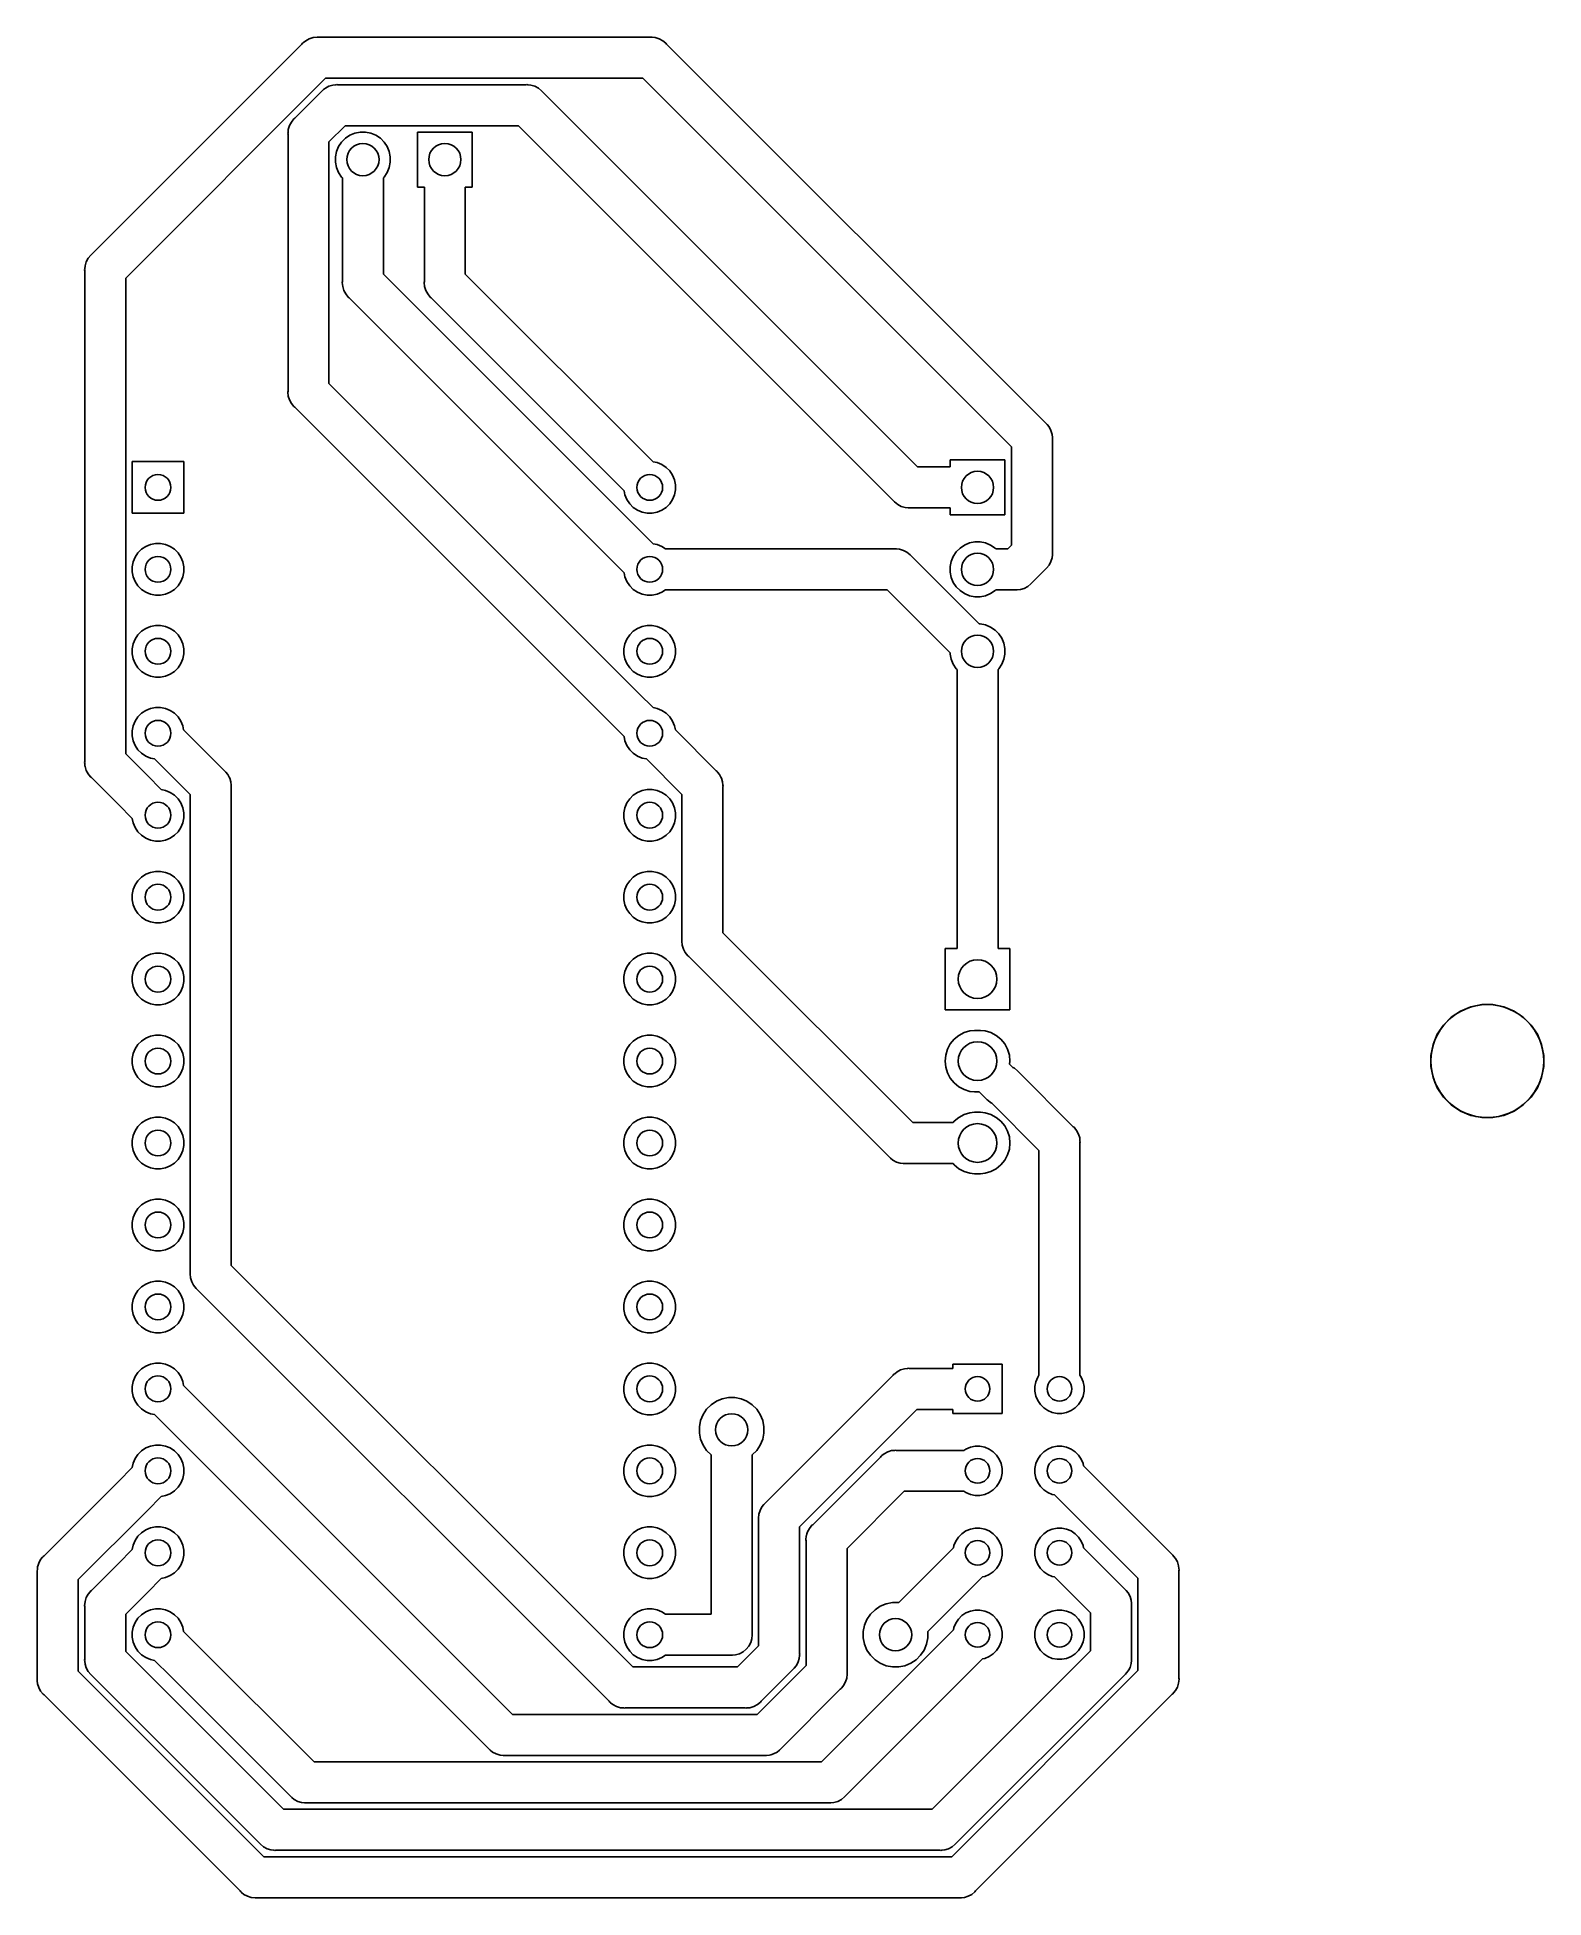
# Model space of a CAD drawing. Extents: x 115.6 to 162.3, y -107.2 to -49.5.
import ezdxf

# ---------------------------------------------------------------- set-up
doc = ezdxf.new("R2010")
doc.units = 0
doc.layers.add('BLACK', color=7, linetype='CONTINUOUS')

msp = doc.modelspace()

# ---------------------------------------------------------------- linework, layer by layer
at = {"layer": 'BLACK', "linetype": 'CONTINUOUS'}
for p, q in [((124.068, -49.5955), (124.188, -49.5592)), ((124.188, -49.5592), (124.312, -49.5469)), ((124.312, -49.5469), (124.343, -49.55)), ((124.343, -49.55), (134.637, -49.55)), ((134.637, -49.55), (134.668, -49.5469)), ((134.668, -49.5469), (134.699, -49.55)), ((134.699, -49.55), (134.699, -49.55)), ((134.699, -49.55), (134.792, -49.5592)), ((134.792, -49.5592), (134.912, -49.5955)), ((117.318, -56.2812), (123.841, -49.758)), ((123.841, -49.758), (123.861, -49.7338)), ((123.861, -49.7338), (123.885, -49.7139)), ((123.885, -49.7139), (123.958, -49.6545)), ((123.885, -49.7139), (123.885, -49.7139)), ((123.958, -49.6545), (124.068, -49.5955)), ((134.912, -49.5955), (135.022, -49.6545)), ((135.022, -49.6545), (135.119, -49.7338)), ((135.119, -49.7338), (135.139, -49.758)), ((135.139, -49.758), (146.892, -61.5109)), ((124.575, -50.82), (118.38, -57.0153)), ((123.618, -52.0601), (124.45, -51.228)), ((124.45, -51.228), (124.47, -51.2038)), ((124.47, -51.2038), (124.513, -51.1688)), ((124.513, -51.1688), (124.567, -51.1245)), ((124.567, -51.1245), (124.677, -51.0655)), ((134.405, -50.82), (124.575, -50.82)), ((124.677, -51.0655), (124.797, -51.0292)), ((124.797, -51.0292), (124.89, -51.02)), ((124.89, -51.02), (124.921, -51.0169)), ((124.89, -51.02), (124.89, -51.02)), ((124.921, -51.0169), (124.952, -51.02)), ((124.952, -51.02), (130.784, -51.02)), ((130.784, -51.02), (130.815, -51.0169)), ((130.815, -51.0169), (130.846, -51.02)), ((130.846, -51.02), (130.846, -51.02)), ((130.846, -51.02), (130.939, -51.0292)), ((130.939, -51.0292), (131.059, -51.0655)), ((131.059, -51.0655), (131.169, -51.1245)), ((131.169, -51.1245), (131.266, -51.2038)), ((131.266, -51.2038), (131.286, -51.228)), ((131.286, -51.228), (142.923, -62.865)), ((145.83, -62.245), (134.405, -50.82)), ((123.41, -52.5), (123.419, -52.4067)), ((123.419, -52.4067), (123.455, -52.287)), ((123.455, -52.287), (123.514, -52.1767)), ((123.514, -52.1767), (123.594, -52.08)), ((123.594, -52.08), (123.618, -52.0601)), ((125.184, -52.29), (124.68, -52.7942)), ((130.552, -52.29), (125.184, -52.29)), ((142.189, -63.927), (130.552, -52.29)), ((123.407, -52.5312), (123.41, -52.5)), ((123.41, -52.5624), (123.407, -52.5312)), ((123.41, -52.5), (123.41, -52.5)), ((123.41, -60.5138), (123.41, -52.5624)), ((124.68, -52.7942), (124.68, -60.282)), ((124.913, -53.0921), (124.977, -52.9374)), ((124.977, -52.9374), (125.07, -52.7982)), ((125.07, -52.7982), (125.188, -52.6798)), ((125.188, -52.6798), (125.327, -52.5867)), ((125.327, -52.5867), (125.482, -52.5227)), ((125.482, -52.5227), (125.646, -52.49)), ((125.646, -52.49), (125.814, -52.49)), ((125.814, -52.49), (125.978, -52.5227)), ((125.978, -52.5227), (126.133, -52.5867)), ((126.133, -52.5867), (126.272, -52.6798)), ((126.272, -52.6798), (126.39, -52.7982)), ((126.39, -52.7982), (126.483, -52.9374)), ((126.483, -52.9374), (126.547, -53.0921)), ((127.42, -54.19), (127.42, -52.49)), ((127.42, -52.49), (129.12, -52.49)), ((129.12, -52.49), (129.12, -54.19)), ((124.88, -53.2563), (124.913, -53.0921)), ((124.88, -53.4237), (124.88, -53.2563)), ((124.913, -53.5879), (124.88, -53.4237)), ((124.977, -53.7426), (124.913, -53.5879)), ((126.547, -53.5879), (126.483, -53.7426)), ((126.547, -53.0921), (126.58, -53.2563)), ((126.58, -53.4237), (126.547, -53.5879)), ((126.58, -53.2563), (126.58, -53.4237)), ((125.07, -53.8818), (124.977, -53.7426)), ((125.095, -53.9071), (125.07, -53.8818)), ((125.095, -57.1188), (125.095, -53.9071)), ((126.39, -53.8818), (126.365, -53.9071)), ((126.365, -53.9071), (126.365, -56.887)), ((126.483, -53.7426), (126.39, -53.8818)), ((127.635, -54.19), (127.42, -54.19)), ((127.635, -57.1188), (127.635, -54.19)), ((129.12, -54.19), (128.905, -54.19)), ((128.905, -54.19), (128.905, -56.887)), ((117.119, -56.6278), (117.155, -56.5081)), ((117.155, -56.5081), (117.214, -56.3978)), ((117.214, -56.3978), (117.294, -56.3011)), ((117.294, -56.3011), (117.318, -56.2812)), ((117.107, -56.7523), (117.11, -56.7211)), ((117.11, -56.7835), (117.107, -56.7523)), ((117.11, -56.7211), (117.119, -56.6278)), ((117.11, -56.7211), (117.11, -56.7211)), ((117.11, -71.9938), (117.11, -56.7835)), ((118.38, -57.0153), (118.38, -71.762)), ((126.365, -56.887), (134.723, -65.2448)), ((128.905, -56.887), (134.723, -62.7048)), ((125.092, -57.15), (125.095, -57.1188)), ((125.104, -57.2745), (125.092, -57.15)), ((125.14, -57.3942), (125.104, -57.2745)), ((125.199, -57.5045), (125.14, -57.3942)), ((125.14, -57.3942), (125.14, -57.3942)), ((125.279, -57.6012), (125.199, -57.5045)), ((125.303, -57.6211), (125.279, -57.6012)), ((133.825, -66.1428), (125.303, -57.6211)), ((127.632, -57.15), (127.635, -57.1188)), ((127.644, -57.2745), (127.632, -57.15)), ((127.68, -57.3942), (127.644, -57.2745)), ((127.739, -57.5045), (127.68, -57.3942)), ((127.68, -57.3942), (127.68, -57.3942)), ((127.819, -57.6012), (127.739, -57.5045)), ((127.843, -57.6211), (127.819, -57.6012)), ((133.825, -63.6028), (127.843, -57.6211)), ((123.407, -60.545), (123.41, -60.5138)), ((123.419, -60.6695), (123.407, -60.545)), ((124.68, -60.282), (134.291, -69.893)), ((123.455, -60.7892), (123.419, -60.6695)), ((123.514, -60.8995), (123.455, -60.7892)), ((123.455, -60.7892), (123.455, -60.7892)), ((123.594, -60.9962), (123.514, -60.8995)), ((123.618, -61.0161), (123.594, -60.9962)), ((133.393, -70.7911), (123.618, -61.0161)), ((146.892, -61.5109), (146.916, -61.5308)), ((146.916, -61.5308), (146.936, -61.555)), ((146.936, -61.555), (146.936, -61.555)), ((146.936, -61.555), (146.996, -61.6275)), ((146.996, -61.6275), (147.055, -61.7378)), ((145.83, -65.2941), (145.83, -62.245)), ((147.055, -61.7378), (147.091, -61.8575)), ((147.091, -61.8575), (147.1, -61.9508)), ((147.1, -61.9508), (147.103, -61.982)), ((147.103, -61.982), (147.1, -62.0132)), ((147.1, -62.0132), (147.1, -65.5259)), ((118.58, -64.3), (118.58, -62.7)), ((118.58, -62.7), (120.18, -62.7)), ((120.18, -62.7), (120.18, -64.3)), ((134.723, -62.7048), (134.853, -62.7307)), ((134.853, -62.7307), (134.999, -62.791)), ((134.999, -62.791), (135.13, -62.8786)), ((143.93, -62.865), (143.93, -62.65)), ((143.93, -62.65), (145.63, -62.65)), ((145.63, -62.65), (145.63, -64.35)), ((135.13, -62.8786), (135.241, -62.99)), ((135.241, -62.99), (135.329, -63.1211)), ((135.329, -63.1211), (135.389, -63.2666)), ((135.389, -63.2666), (135.42, -63.4212)), ((135.42, -63.4212), (135.42, -63.5788)), ((142.923, -62.865), (143.93, -62.865)), ((133.851, -63.7334), (133.825, -63.6028)), ((133.911, -63.8789), (133.851, -63.7334)), ((133.999, -64.01), (133.911, -63.8789)), ((135.329, -63.8789), (135.241, -64.01)), ((135.389, -63.7334), (135.329, -63.8789)), ((135.42, -63.5788), (135.389, -63.7334)), ((142.209, -63.9512), (142.189, -63.927)), ((142.306, -64.0305), (142.209, -63.9512)), ((120.18, -64.3), (118.58, -64.3)), ((134.11, -64.1214), (133.999, -64.01)), ((134.241, -64.209), (134.11, -64.1214)), ((134.387, -64.2693), (134.241, -64.209)), ((134.541, -64.3), (134.387, -64.2693)), ((134.699, -64.3), (134.541, -64.3)), ((134.853, -64.2693), (134.699, -64.3)), ((134.999, -64.209), (134.853, -64.2693)), ((135.13, -64.1214), (134.999, -64.209)), ((135.241, -64.01), (135.13, -64.1214)), ((142.416, -64.0895), (142.306, -64.0305)), ((142.536, -64.1258), (142.416, -64.0895)), ((142.629, -64.135), (142.536, -64.1258)), ((142.66, -64.1381), (142.629, -64.135)), ((142.629, -64.135), (142.629, -64.135)), ((142.691, -64.135), (142.66, -64.1381)), ((143.93, -64.135), (142.691, -64.135)), ((143.93, -64.35), (143.93, -64.135)), ((145.63, -64.35), (143.93, -64.35)), ((118.611, -65.8066), (118.671, -65.6611)), ((118.671, -65.6611), (118.759, -65.53)), ((118.759, -65.53), (118.87, -65.4186)), ((118.87, -65.4186), (119.001, -65.331)), ((119.001, -65.331), (119.147, -65.2707)), ((119.147, -65.2707), (119.301, -65.24)), ((119.301, -65.24), (119.459, -65.24)), ((119.459, -65.24), (119.613, -65.2707)), ((119.613, -65.2707), (119.759, -65.331)), ((119.759, -65.331), (119.89, -65.4186)), ((119.89, -65.4186), (120.001, -65.53)), ((120.001, -65.53), (120.089, -65.6611)), ((120.089, -65.6611), (120.149, -65.8066)), ((134.723, -65.2448), (134.853, -65.2707)), ((134.853, -65.2707), (134.999, -65.331)), ((134.999, -65.331), (135.11, -65.405)), ((135.11, -65.405), (142.209, -65.405)), ((142.209, -65.405), (142.24, -65.4019)), ((142.24, -65.4019), (142.271, -65.405)), ((142.271, -65.405), (142.271, -65.405)), ((142.271, -65.405), (142.364, -65.4142)), ((142.364, -65.4142), (142.484, -65.4505)), ((142.484, -65.4505), (142.594, -65.5095)), ((142.594, -65.5095), (142.691, -65.5888)), ((142.691, -65.5888), (142.711, -65.6131)), ((142.711, -65.6131), (144.828, -67.73)), ((143.963, -65.7921), (144.027, -65.6374)), ((144.027, -65.6374), (144.12, -65.4982)), ((144.12, -65.4982), (144.238, -65.3798)), ((144.238, -65.3798), (144.377, -65.2867)), ((144.377, -65.2867), (144.532, -65.2227)), ((144.532, -65.2227), (144.696, -65.19)), ((144.696, -65.19), (144.864, -65.19)), ((144.864, -65.19), (145.028, -65.2227)), ((145.028, -65.2227), (145.183, -65.2867)), ((145.183, -65.2867), (145.322, -65.3798)), ((145.322, -65.3798), (145.347, -65.405)), ((145.347, -65.405), (145.719, -65.405)), ((145.719, -65.405), (145.83, -65.2941)), ((147.091, -65.6816), (147.055, -65.8013)), ((147.1, -65.5883), (147.091, -65.6816)), ((147.1, -65.5259), (147.103, -65.5571)), ((147.103, -65.5571), (147.1, -65.5883)), ((147.1, -65.5883), (147.1, -65.5883)), ((118.58, -65.9612), (118.611, -65.8066)), ((118.58, -66.1188), (118.58, -65.9612)), ((118.611, -66.2734), (118.58, -66.1188)), ((118.671, -66.4189), (118.611, -66.2734)), ((120.149, -66.2734), (120.089, -66.4189)), ((120.149, -65.8066), (120.18, -65.9612)), ((120.18, -66.1188), (120.149, -66.2734)), ((120.18, -65.9612), (120.18, -66.1188)), ((133.851, -66.2734), (133.825, -66.1428)), ((133.911, -66.4189), (133.851, -66.2734)), ((143.93, -65.9563), (143.963, -65.7921)), ((143.93, -66.1237), (143.93, -65.9563)), ((143.963, -66.2879), (143.93, -66.1237)), ((144.027, -66.4426), (143.963, -66.2879)), ((146.892, -66.0281), (146.453, -66.4669)), ((146.916, -66.0083), (146.892, -66.0281)), ((146.996, -65.9116), (146.916, -66.0083)), ((147.055, -65.8013), (146.996, -65.9116)), ((118.759, -66.55), (118.671, -66.4189)), ((118.87, -66.6614), (118.759, -66.55)), ((119.001, -66.749), (118.87, -66.6614)), ((119.147, -66.8093), (119.001, -66.749)), ((119.301, -66.84), (119.147, -66.8093)), ((119.459, -66.84), (119.301, -66.84)), ((119.613, -66.8093), (119.459, -66.84)), ((119.759, -66.749), (119.613, -66.8093)), ((119.89, -66.6614), (119.759, -66.749)), ((120.001, -66.55), (119.89, -66.6614)), ((120.089, -66.4189), (120.001, -66.55)), ((133.999, -66.55), (133.911, -66.4189)), ((134.11, -66.6614), (133.999, -66.55)), ((134.241, -66.749), (134.11, -66.6614)), ((134.387, -66.8093), (134.241, -66.749)), ((134.541, -66.84), (134.387, -66.8093)), ((134.699, -66.84), (134.541, -66.84)), ((134.853, -66.8093), (134.699, -66.84)), ((134.999, -66.749), (134.853, -66.8093)), ((135.11, -66.675), (134.999, -66.749)), ((141.977, -66.675), (135.11, -66.675)), ((143.93, -68.628), (141.977, -66.675)), ((144.12, -66.5818), (144.027, -66.4426)), ((144.238, -66.7002), (144.12, -66.5818)), ((144.377, -66.7933), (144.238, -66.7002)), ((144.532, -66.8573), (144.377, -66.7933)), ((144.696, -66.89), (144.532, -66.8573)), ((144.864, -66.89), (144.696, -66.89)), ((145.028, -66.8573), (144.864, -66.89)), ((145.183, -66.7933), (145.028, -66.8573)), ((145.322, -66.7002), (145.183, -66.7933)), ((145.347, -66.675), (145.322, -66.7002)), ((145.951, -66.675), (145.347, -66.675)), ((145.982, -66.6781), (145.951, -66.675)), ((146.013, -66.675), (145.982, -66.6781)), ((146.107, -66.6658), (146.013, -66.675)), ((146.013, -66.675), (146.013, -66.675)), ((146.226, -66.6295), (146.107, -66.6658)), ((146.337, -66.5705), (146.226, -66.6295)), ((146.433, -66.4912), (146.337, -66.5705)), ((146.453, -66.4669), (146.433, -66.4912)), ((118.759, -68.07), (118.87, -67.9586)), ((118.87, -67.9586), (119.001, -67.871)), ((119.001, -67.871), (119.147, -67.8107)), ((119.147, -67.8107), (119.301, -67.78)), ((119.301, -67.78), (119.459, -67.78)), ((119.459, -67.78), (119.613, -67.8107)), ((119.613, -67.8107), (119.759, -67.871)), ((119.759, -67.871), (119.89, -67.9586)), ((119.89, -67.9586), (120.001, -68.07)), ((133.999, -68.07), (134.11, -67.9586)), ((134.11, -67.9586), (134.241, -67.871)), ((134.241, -67.871), (134.387, -67.8107)), ((134.387, -67.8107), (134.541, -67.78)), ((134.541, -67.78), (134.699, -67.78)), ((134.699, -67.78), (134.853, -67.8107)), ((134.853, -67.8107), (134.999, -67.871)), ((134.999, -67.871), (135.13, -67.9586)), ((135.13, -67.9586), (135.241, -68.07)), ((144.828, -67.73), (144.864, -67.73)), ((144.864, -67.73), (145.028, -67.7627)), ((145.028, -67.7627), (145.183, -67.8267)), ((145.183, -67.8267), (145.322, -67.9198)), ((145.322, -67.9198), (145.44, -68.0382)), ((145.44, -68.0382), (145.533, -68.1774)), ((118.58, -68.5012), (118.611, -68.3466)), ((118.58, -68.6588), (118.58, -68.5012)), ((118.611, -68.3466), (118.671, -68.2011)), ((118.671, -68.2011), (118.759, -68.07)), ((120.001, -68.07), (120.089, -68.2011)), ((120.089, -68.2011), (120.149, -68.3466)), ((120.149, -68.3466), (120.18, -68.5012)), ((120.18, -68.5012), (120.18, -68.6588)), ((133.82, -68.5012), (133.851, -68.3466)), ((133.82, -68.6588), (133.82, -68.5012)), ((133.851, -68.3466), (133.911, -68.2011)), ((133.911, -68.2011), (133.999, -68.07)), ((135.241, -68.07), (135.329, -68.2011)), ((135.329, -68.2011), (135.389, -68.3466)), ((135.389, -68.3466), (135.42, -68.5012)), ((135.42, -68.5012), (135.42, -68.6588)), ((145.533, -68.1774), (145.597, -68.3321)), ((145.597, -68.3321), (145.63, -68.4963)), ((145.63, -68.4963), (145.63, -68.6637)), ((118.611, -68.8134), (118.58, -68.6588)), ((118.671, -68.9589), (118.611, -68.8134)), ((118.759, -69.09), (118.671, -68.9589)), ((118.87, -69.2014), (118.759, -69.09)), ((120.001, -69.09), (119.89, -69.2014)), ((120.089, -68.9589), (120.001, -69.09)), ((120.149, -68.8134), (120.089, -68.9589)), ((120.18, -68.6588), (120.149, -68.8134)), ((133.851, -68.8134), (133.82, -68.6588)), ((133.911, -68.9589), (133.851, -68.8134)), ((133.999, -69.09), (133.911, -68.9589)), ((134.11, -69.2014), (133.999, -69.09)), ((135.241, -69.09), (135.13, -69.2014)), ((135.329, -68.9589), (135.241, -69.09)), ((135.389, -68.8134), (135.329, -68.9589)), ((135.42, -68.6588), (135.389, -68.8134)), ((143.93, -68.6637), (143.93, -68.628)), ((143.963, -68.8279), (143.93, -68.6637)), ((144.027, -68.9826), (143.963, -68.8279)), ((144.12, -69.1218), (144.027, -68.9826)), ((144.145, -69.1471), (144.12, -69.1218)), ((144.145, -77.7875), (144.145, -69.1471)), ((145.44, -69.1218), (145.415, -69.1471)), ((145.415, -69.1471), (145.415, -77.7875)), ((145.533, -68.9826), (145.44, -69.1218)), ((145.597, -68.8279), (145.533, -68.9826)), ((145.63, -68.6637), (145.597, -68.8279)), ((119.001, -69.289), (118.87, -69.2014)), ((119.147, -69.3493), (119.001, -69.289)), ((119.301, -69.38), (119.147, -69.3493)), ((119.459, -69.38), (119.301, -69.38)), ((119.613, -69.3493), (119.459, -69.38)), ((119.759, -69.289), (119.613, -69.3493)), ((119.89, -69.2014), (119.759, -69.289)), ((134.241, -69.289), (134.11, -69.2014)), ((134.387, -69.3493), (134.241, -69.289)), ((134.541, -69.38), (134.387, -69.3493)), ((134.699, -69.38), (134.541, -69.38)), ((134.853, -69.3493), (134.699, -69.38)), ((134.999, -69.289), (134.853, -69.3493)), ((135.13, -69.2014), (134.999, -69.289)), ((119.001, -70.411), (119.147, -70.3507)), ((119.147, -70.3507), (119.301, -70.32)), ((119.301, -70.32), (119.459, -70.32)), ((119.459, -70.32), (119.613, -70.3507)), ((119.613, -70.3507), (119.759, -70.411)), ((134.291, -69.893), (134.291, -69.8931)), ((134.291, -69.8931), (134.723, -70.3248)), ((134.723, -70.3248), (134.853, -70.3507)), ((134.853, -70.3507), (134.999, -70.411)), ((118.58, -71.0412), (118.611, -70.8866)), ((118.611, -70.8866), (118.671, -70.7411)), ((118.671, -70.7411), (118.759, -70.61)), ((118.759, -70.61), (118.87, -70.4986)), ((118.87, -70.4986), (119.001, -70.411)), ((119.759, -70.411), (119.89, -70.4986)), ((119.89, -70.4986), (120.001, -70.61)), ((120.001, -70.61), (120.089, -70.7411)), ((120.089, -70.7411), (120.149, -70.8866)), ((120.149, -70.8866), (120.175, -71.0172)), ((133.825, -71.2228), (133.393, -70.7911)), ((133.393, -70.7911), (133.393, -70.7911)), ((134.999, -70.411), (135.13, -70.4986)), ((135.13, -70.4986), (135.241, -70.61)), ((135.241, -70.61), (135.329, -70.7411)), ((135.329, -70.7411), (135.389, -70.8866)), ((135.389, -70.8866), (135.415, -71.0172)), ((118.58, -71.1988), (118.58, -71.0412)), ((118.611, -71.3534), (118.58, -71.1988)), ((118.671, -71.4989), (118.611, -71.3534)), ((118.759, -71.63), (118.671, -71.4989)), ((120.175, -71.0172), (121.442, -72.2839)), ((133.851, -71.3534), (133.825, -71.2228)), ((133.911, -71.4989), (133.851, -71.3534)), ((133.999, -71.63), (133.911, -71.4989)), ((135.415, -71.0172), (136.682, -72.2839)), ((117.107, -72.025), (117.11, -71.9938)), ((117.11, -72.0562), (117.107, -72.025)), ((117.117, -72.1292), (117.11, -72.0562)), ((117.11, -72.0562), (117.11, -72.0562)), ((118.38, -71.762), (119.051, -72.433)), ((118.87, -71.7414), (118.759, -71.63)), ((119.001, -71.829), (118.87, -71.7414)), ((119.147, -71.8893), (119.001, -71.829)), ((119.277, -71.9152), (119.147, -71.8893)), ((120.38, -73.018), (119.277, -71.9152)), ((134.11, -71.7414), (133.999, -71.63)), ((134.241, -71.829), (134.11, -71.7414)), ((134.387, -71.8893), (134.241, -71.829)), ((134.517, -71.9152), (134.387, -71.8893)), ((135.62, -73.018), (134.517, -71.9152)), ((117.119, -72.1495), (117.117, -72.1292)), ((117.155, -72.2692), (117.119, -72.1495)), ((117.214, -72.3795), (117.155, -72.2692)), ((117.239, -72.4088), (117.214, -72.3795)), ((117.294, -72.4762), (117.239, -72.4088)), ((117.318, -72.4961), (117.294, -72.4762)), ((118.153, -73.3311), (117.318, -72.4961)), ((119.051, -72.433), (119.051, -72.433)), ((119.051, -72.433), (119.483, -72.8648)), ((121.442, -72.2839), (121.466, -72.3038)), ((121.466, -72.3038), (121.486, -72.328)), ((121.486, -72.328), (121.486, -72.328)), ((121.486, -72.328), (121.546, -72.4005)), ((121.546, -72.4005), (121.586, -72.4762)), ((121.586, -72.4762), (121.605, -72.5108)), ((121.605, -72.5108), (121.641, -72.6305)), ((121.641, -72.6305), (121.65, -72.7238)), ((136.682, -72.2839), (136.706, -72.3038)), ((136.706, -72.3038), (136.726, -72.328)), ((136.726, -72.328), (136.726, -72.328)), ((136.726, -72.328), (136.786, -72.4005)), ((136.786, -72.4005), (136.826, -72.4762)), ((136.826, -72.4762), (136.845, -72.5108)), ((136.845, -72.5108), (136.881, -72.6305)), ((136.881, -72.6305), (136.89, -72.7238)), ((119.483, -72.8648), (119.613, -72.8907)), ((119.613, -72.8907), (119.759, -72.951)), ((119.759, -72.951), (119.89, -73.0386)), ((119.89, -73.0386), (120.001, -73.15)), ((120.001, -73.15), (120.089, -73.2811)), ((120.38, -87.8436), (120.38, -73.018)), ((121.65, -72.7238), (121.653, -72.755)), ((121.653, -72.755), (121.65, -72.7862)), ((121.65, -72.7862), (121.65, -87.6118)), ((133.911, -73.2811), (133.999, -73.15)), ((133.999, -73.15), (134.11, -73.0386)), ((134.11, -73.0386), (134.241, -72.951)), ((134.241, -72.951), (134.387, -72.8907)), ((134.387, -72.8907), (134.541, -72.86)), ((134.541, -72.86), (134.699, -72.86)), ((134.699, -72.86), (134.853, -72.8907)), ((134.853, -72.8907), (134.999, -72.951)), ((134.999, -72.951), (135.13, -73.0386)), ((135.13, -73.0386), (135.241, -73.15)), ((135.241, -73.15), (135.329, -73.2811)), ((135.62, -77.5338), (135.62, -73.018)), ((136.89, -72.7238), (136.893, -72.755)), ((136.893, -72.755), (136.89, -72.7862)), ((136.89, -72.7862), (136.89, -77.302)), ((118.585, -73.7628), (118.153, -73.3311)), ((118.153, -73.3311), (118.153, -73.3311)), ((118.611, -73.8934), (118.585, -73.7628)), ((120.089, -73.2811), (120.149, -73.4266)), ((120.149, -73.4266), (120.18, -73.5812)), ((120.18, -73.7388), (120.149, -73.8934)), ((120.18, -73.5812), (120.18, -73.7388)), ((133.82, -73.5812), (133.851, -73.4266)), ((133.82, -73.7388), (133.82, -73.5812)), ((133.851, -73.8934), (133.82, -73.7388)), ((133.851, -73.4266), (133.911, -73.2811)), ((135.329, -73.2811), (135.389, -73.4266)), ((135.389, -73.4266), (135.42, -73.5812)), ((135.42, -73.7388), (135.389, -73.8934)), ((135.42, -73.5812), (135.42, -73.7388)), ((118.671, -74.0389), (118.611, -73.8934)), ((118.759, -74.17), (118.671, -74.0389)), ((118.87, -74.2814), (118.759, -74.17)), ((119.001, -74.369), (118.87, -74.2814)), ((119.147, -74.4293), (119.001, -74.369)), ((119.759, -74.369), (119.613, -74.4293)), ((119.89, -74.2814), (119.759, -74.369)), ((120.001, -74.17), (119.89, -74.2814)), ((120.089, -74.0389), (120.001, -74.17)), ((120.149, -73.8934), (120.089, -74.0389)), ((133.911, -74.0389), (133.851, -73.8934)), ((133.999, -74.17), (133.911, -74.0389)), ((134.11, -74.2814), (133.999, -74.17)), ((134.241, -74.369), (134.11, -74.2814)), ((134.387, -74.4293), (134.241, -74.369)), ((134.999, -74.369), (134.853, -74.4293)), ((135.13, -74.2814), (134.999, -74.369)), ((135.241, -74.17), (135.13, -74.2814)), ((135.329, -74.0389), (135.241, -74.17)), ((135.389, -73.8934), (135.329, -74.0389)), ((119.301, -74.46), (119.147, -74.4293)), ((119.459, -74.46), (119.301, -74.46)), ((119.613, -74.4293), (119.459, -74.46)), ((134.541, -74.46), (134.387, -74.4293)), ((134.699, -74.46), (134.541, -74.46)), ((134.853, -74.4293), (134.699, -74.46)), ((118.87, -75.5786), (119.001, -75.491)), ((119.001, -75.491), (119.147, -75.4307)), ((119.147, -75.4307), (119.301, -75.4)), ((119.301, -75.4), (119.459, -75.4)), ((119.459, -75.4), (119.613, -75.4307)), ((119.613, -75.4307), (119.759, -75.491)), ((119.759, -75.491), (119.89, -75.5786)), ((134.11, -75.5786), (134.241, -75.491)), ((134.241, -75.491), (134.387, -75.4307)), ((134.387, -75.4307), (134.541, -75.4)), ((134.541, -75.4), (134.699, -75.4)), ((134.699, -75.4), (134.853, -75.4307)), ((134.853, -75.4307), (134.999, -75.491)), ((134.999, -75.491), (135.13, -75.5786)), ((118.58, -76.1212), (118.611, -75.9666)), ((118.611, -75.9666), (118.671, -75.8211)), ((118.671, -75.8211), (118.759, -75.69)), ((118.759, -75.69), (118.87, -75.5786)), ((119.89, -75.5786), (120.001, -75.69)), ((120.001, -75.69), (120.089, -75.8211)), ((120.089, -75.8211), (120.149, -75.9666)), ((120.149, -75.9666), (120.18, -76.1212)), ((133.82, -76.1212), (133.851, -75.9666)), ((133.851, -75.9666), (133.911, -75.8211)), ((133.911, -75.8211), (133.999, -75.69)), ((133.999, -75.69), (134.11, -75.5786)), ((135.13, -75.5786), (135.241, -75.69)), ((135.241, -75.69), (135.329, -75.8211)), ((135.329, -75.8211), (135.389, -75.9666)), ((135.389, -75.9666), (135.42, -76.1212)), ((118.58, -76.2788), (118.58, -76.1212)), ((118.611, -76.4334), (118.58, -76.2788)), ((118.671, -76.5789), (118.611, -76.4334)), ((118.759, -76.71), (118.671, -76.5789)), ((120.089, -76.5789), (120.001, -76.71)), ((120.149, -76.4334), (120.089, -76.5789)), ((120.18, -76.2788), (120.149, -76.4334)), ((120.18, -76.1212), (120.18, -76.2788)), ((133.82, -76.2788), (133.82, -76.1212)), ((133.851, -76.4334), (133.82, -76.2788)), ((133.911, -76.5789), (133.851, -76.4334)), ((133.999, -76.71), (133.911, -76.5789)), ((135.329, -76.5789), (135.241, -76.71)), ((135.389, -76.4334), (135.329, -76.5789)), ((135.42, -76.2788), (135.389, -76.4334)), ((135.42, -76.1212), (135.42, -76.2788)), ((118.87, -76.8214), (118.759, -76.71)), ((119.001, -76.909), (118.87, -76.8214)), ((119.147, -76.9693), (119.001, -76.909)), ((119.301, -77), (119.147, -76.9693)), ((119.459, -77), (119.301, -77)), ((119.613, -76.9693), (119.459, -77)), ((119.759, -76.909), (119.613, -76.9693)), ((119.89, -76.8214), (119.759, -76.909)), ((120.001, -76.71), (119.89, -76.8214)), ((134.11, -76.8214), (133.999, -76.71)), ((134.241, -76.909), (134.11, -76.8214)), ((134.387, -76.9693), (134.241, -76.909)), ((134.541, -77), (134.387, -76.9693)), ((134.699, -77), (134.541, -77)), ((134.853, -76.9693), (134.699, -77)), ((134.999, -76.909), (134.853, -76.9693)), ((135.13, -76.8214), (134.999, -76.909)), ((135.241, -76.71), (135.13, -76.8214)), ((135.617, -77.565), (135.62, -77.5338)), ((135.629, -77.6895), (135.617, -77.565)), ((135.665, -77.8092), (135.629, -77.6895)), ((135.724, -77.9195), (135.665, -77.8092)), ((135.665, -77.8092), (135.665, -77.8092)), ((136.89, -77.302), (142.773, -83.185)), ((143.78, -79.6925), (143.78, -77.7875)), ((143.78, -77.7875), (144.145, -77.7875)), ((145.415, -77.7875), (145.78, -77.7875)), ((145.78, -77.7875), (145.78, -79.6925)), ((118.611, -78.5066), (118.671, -78.3611)), ((118.671, -78.3611), (118.759, -78.23)), ((118.759, -78.23), (118.87, -78.1186)), ((118.87, -78.1186), (119.001, -78.031)), ((119.001, -78.031), (119.147, -77.9707)), ((119.147, -77.9707), (119.301, -77.94)), ((119.301, -77.94), (119.459, -77.94)), ((119.459, -77.94), (119.613, -77.9707)), ((119.613, -77.9707), (119.759, -78.031)), ((119.759, -78.031), (119.89, -78.1186)), ((119.89, -78.1186), (120.001, -78.23)), ((120.001, -78.23), (120.089, -78.3611)), ((120.089, -78.3611), (120.149, -78.5066)), ((133.851, -78.5066), (133.911, -78.3611)), ((133.911, -78.3611), (133.999, -78.23)), ((133.999, -78.23), (134.11, -78.1186)), ((134.11, -78.1186), (134.241, -78.031)), ((134.241, -78.031), (134.387, -77.9707)), ((134.387, -77.9707), (134.541, -77.94)), ((134.541, -77.94), (134.699, -77.94)), ((134.699, -77.94), (134.853, -77.9707)), ((134.853, -77.9707), (134.999, -78.031)), ((134.999, -78.031), (135.13, -78.1186)), ((135.13, -78.1186), (135.241, -78.23)), ((135.241, -78.23), (135.329, -78.3611)), ((135.329, -78.3611), (135.389, -78.5066)), ((135.804, -78.0162), (135.724, -77.9195)), ((135.828, -78.0361), (135.804, -78.0162)), ((142.039, -84.247), (135.828, -78.0361)), ((118.58, -78.6612), (118.611, -78.5066)), ((118.58, -78.8188), (118.58, -78.6612)), ((118.611, -78.9734), (118.58, -78.8188)), ((118.671, -79.1189), (118.611, -78.9734)), ((120.149, -78.9734), (120.089, -79.1189)), ((120.149, -78.5066), (120.18, -78.6612)), ((120.18, -78.8188), (120.149, -78.9734)), ((120.18, -78.6612), (120.18, -78.8188)), ((133.82, -78.6612), (133.851, -78.5066)), ((133.82, -78.8188), (133.82, -78.6612)), ((133.851, -78.9734), (133.82, -78.8188)), ((133.911, -79.1189), (133.851, -78.9734)), ((135.389, -78.9734), (135.329, -79.1189)), ((135.389, -78.5066), (135.42, -78.6612)), ((135.42, -78.8188), (135.389, -78.9734)), ((135.42, -78.6612), (135.42, -78.8188)), ((118.759, -79.25), (118.671, -79.1189)), ((118.87, -79.3614), (118.759, -79.25)), ((119.001, -79.449), (118.87, -79.3614)), ((119.147, -79.5093), (119.001, -79.449)), ((119.301, -79.54), (119.147, -79.5093)), ((119.459, -79.54), (119.301, -79.54)), ((119.613, -79.5093), (119.459, -79.54)), ((119.759, -79.449), (119.613, -79.5093)), ((119.89, -79.3614), (119.759, -79.449)), ((120.001, -79.25), (119.89, -79.3614)), ((120.089, -79.1189), (120.001, -79.25)), ((133.999, -79.25), (133.911, -79.1189)), ((134.11, -79.3614), (133.999, -79.25)), ((134.241, -79.449), (134.11, -79.3614)), ((134.387, -79.5093), (134.241, -79.449)), ((134.541, -79.54), (134.387, -79.5093)), ((134.699, -79.54), (134.541, -79.54)), ((134.853, -79.5093), (134.699, -79.54)), ((134.999, -79.449), (134.853, -79.5093)), ((135.13, -79.3614), (134.999, -79.449)), ((135.241, -79.25), (135.13, -79.3614)), ((135.329, -79.1189), (135.241, -79.25)), ((160.07, -79.5973), (160.408, -79.53)), ((160.408, -79.53), (160.752, -79.53)), ((160.752, -79.53), (161.09, -79.5973)), ((145.78, -79.6925), (143.78, -79.6925)), ((159.221, -80.1644), (159.464, -79.9207)), ((159.464, -79.9207), (159.751, -79.7292)), ((159.751, -79.7292), (160.07, -79.5973)), ((161.09, -79.5973), (161.409, -79.7292)), ((161.409, -79.7292), (161.696, -79.9207)), ((161.696, -79.9207), (161.939, -80.1644)), ((118.759, -80.77), (118.87, -80.6586)), ((118.87, -80.6586), (119.001, -80.571)), ((119.001, -80.571), (119.147, -80.5107)), ((119.147, -80.5107), (119.301, -80.48)), ((119.301, -80.48), (119.459, -80.48)), ((119.459, -80.48), (119.613, -80.5107)), ((119.613, -80.5107), (119.759, -80.571)), ((119.759, -80.571), (119.89, -80.6586)), ((119.89, -80.6586), (120.001, -80.77)), ((133.999, -80.77), (134.11, -80.6586)), ((134.11, -80.6586), (134.241, -80.571)), ((134.241, -80.571), (134.387, -80.5107)), ((134.387, -80.5107), (134.541, -80.48)), ((134.541, -80.48), (134.699, -80.48)), ((134.699, -80.48), (134.853, -80.5107)), ((134.853, -80.5107), (134.999, -80.571)), ((134.999, -80.571), (135.13, -80.6586)), ((135.13, -80.6586), (135.241, -80.77)), ((143.937, -80.7483), (144.056, -80.6032)), ((144.056, -80.6032), (144.201, -80.4842)), ((144.201, -80.4842), (144.366, -80.3957)), ((144.366, -80.3957), (144.546, -80.3413)), ((144.546, -80.3413), (144.686, -80.3275)), ((144.686, -80.3275), (144.874, -80.3275)), ((144.874, -80.3275), (145.014, -80.3413)), ((145.014, -80.3413), (145.194, -80.3957)), ((145.194, -80.3957), (145.359, -80.4842)), ((145.359, -80.4842), (145.504, -80.6032)), ((145.504, -80.6032), (145.623, -80.7483)), ((158.897, -80.7695), (159.029, -80.4511)), ((159.029, -80.4511), (159.221, -80.1644)), ((161.939, -80.1644), (162.131, -80.4511)), ((162.131, -80.4511), (162.263, -80.7695)), ((118.58, -81.2012), (118.611, -81.0466)), ((118.58, -81.3588), (118.58, -81.2012)), ((118.611, -81.0466), (118.671, -80.9011)), ((118.671, -80.9011), (118.759, -80.77)), ((120.001, -80.77), (120.089, -80.9011)), ((120.089, -80.9011), (120.149, -81.0466)), ((120.149, -81.0466), (120.18, -81.2012)), ((120.18, -81.2012), (120.18, -81.3588)), ((133.82, -81.2012), (133.851, -81.0466)), ((133.82, -81.3588), (133.82, -81.2012)), ((133.851, -81.0466), (133.911, -80.9011)), ((133.911, -80.9011), (133.999, -80.77)), ((135.241, -80.77), (135.329, -80.9011)), ((135.329, -80.9011), (135.389, -81.0466)), ((135.389, -81.0466), (135.42, -81.2012)), ((135.42, -81.2012), (135.42, -81.3588)), ((143.775, -81.28), (143.794, -81.0933)), ((143.794, -81.4667), (143.775, -81.28)), ((143.794, -81.0933), (143.848, -80.9137)), ((143.848, -80.9137), (143.937, -80.7483)), ((145.623, -80.7483), (145.712, -80.9137)), ((145.712, -80.9137), (145.766, -81.0933)), ((145.766, -81.0933), (145.785, -81.28)), ((145.785, -81.28), (145.775, -81.377)), ((158.83, -81.1076), (158.897, -80.7695)), ((158.83, -81.4524), (158.83, -81.1076)), ((162.263, -80.7695), (162.33, -81.1076)), ((162.33, -81.1076), (162.33, -81.4524)), ((118.611, -81.5134), (118.58, -81.3588)), ((118.671, -81.6589), (118.611, -81.5134)), ((118.759, -81.79), (118.671, -81.6589)), ((118.87, -81.9014), (118.759, -81.79)), ((120.001, -81.79), (119.89, -81.9014)), ((120.089, -81.6589), (120.001, -81.79)), ((120.149, -81.5134), (120.089, -81.6589)), ((120.18, -81.3588), (120.149, -81.5134)), ((133.851, -81.5134), (133.82, -81.3588)), ((133.911, -81.6589), (133.851, -81.5134)), ((133.999, -81.79), (133.911, -81.6589)), ((134.11, -81.9014), (133.999, -81.79)), ((135.241, -81.79), (135.13, -81.9014)), ((135.329, -81.6589), (135.241, -81.79)), ((135.389, -81.5134), (135.329, -81.6589)), ((135.42, -81.3588), (135.389, -81.5134)), ((143.848, -81.6463), (143.794, -81.4667)), ((143.937, -81.8117), (143.848, -81.6463)), ((144.056, -81.9568), (143.937, -81.8117)), ((145.775, -81.377), (145.874, -81.4762)), ((145.874, -81.4762), (145.922, -81.502)), ((145.922, -81.502), (146.019, -81.5813)), ((146.019, -81.5813), (146.039, -81.6055)), ((146.039, -81.6055), (147.747, -83.3135)), ((158.897, -81.7905), (158.83, -81.4524)), ((159.029, -82.1089), (158.897, -81.7905)), ((162.263, -81.7905), (162.131, -82.1089)), ((162.33, -81.4524), (162.263, -81.7905)), ((119.001, -81.989), (118.87, -81.9014)), ((119.147, -82.0493), (119.001, -81.989)), ((119.301, -82.08), (119.147, -82.0493)), ((119.459, -82.08), (119.301, -82.08)), ((119.613, -82.0493), (119.459, -82.08)), ((119.759, -81.989), (119.613, -82.0493)), ((119.89, -81.9014), (119.759, -81.989)), ((134.241, -81.989), (134.11, -81.9014)), ((134.387, -82.0493), (134.241, -81.989)), ((134.541, -82.08), (134.387, -82.0493)), ((134.699, -82.08), (134.541, -82.08)), ((134.853, -82.0493), (134.699, -82.08)), ((134.999, -81.989), (134.853, -82.0493)), ((135.13, -81.9014), (134.999, -81.989)), ((144.201, -82.0758), (144.056, -81.9568)), ((144.366, -82.1643), (144.201, -82.0758)), ((144.546, -82.2187), (144.366, -82.1643)), ((144.686, -82.2325), (144.546, -82.2187)), ((144.834, -82.2325), (144.686, -82.2325)), ((145.061, -82.4594), (144.834, -82.2325)), ((145.081, -82.4837), (145.061, -82.4594)), ((159.221, -82.3956), (159.029, -82.1089)), ((159.464, -82.6393), (159.221, -82.3956)), ((161.939, -82.3956), (161.696, -82.6393)), ((162.131, -82.1089), (161.939, -82.3956)), ((119.147, -83.0507), (119.301, -83.02)), ((119.301, -83.02), (119.459, -83.02)), ((119.459, -83.02), (119.613, -83.0507)), ((134.387, -83.0507), (134.541, -83.02)), ((134.541, -83.02), (134.699, -83.02)), ((134.699, -83.02), (134.853, -83.0507)), ((144.056, -83.1432), (144.201, -83.0242)), ((144.201, -83.0242), (144.366, -82.9357)), ((144.366, -82.9357), (144.546, -82.8813)), ((144.546, -82.8813), (144.686, -82.8675)), ((144.686, -82.8675), (144.874, -82.8675)), ((144.874, -82.8675), (145.014, -82.8813)), ((145.014, -82.8813), (145.194, -82.9357)), ((145.106, -82.5036), (145.081, -82.4837)), ((145.178, -82.563), (145.106, -82.5036)), ((145.106, -82.5036), (145.106, -82.5036)), ((145.226, -82.5888), (145.178, -82.563)), ((145.194, -82.9357), (145.359, -83.0242)), ((146.685, -84.0476), (145.226, -82.5888)), ((145.359, -83.0242), (145.504, -83.1432)), ((159.751, -82.8308), (159.464, -82.6393)), ((160.07, -82.9627), (159.751, -82.8308)), ((160.408, -83.03), (160.07, -82.9627)), ((160.752, -83.03), (160.408, -83.03)), ((161.09, -82.9627), (160.752, -83.03)), ((161.409, -82.8308), (161.09, -82.9627)), ((161.696, -82.6393), (161.409, -82.8308)), ((118.58, -83.7412), (118.611, -83.5866)), ((118.611, -83.5866), (118.671, -83.4411)), ((118.671, -83.4411), (118.759, -83.31)), ((118.759, -83.31), (118.87, -83.1986)), ((118.87, -83.1986), (119.001, -83.111)), ((119.001, -83.111), (119.147, -83.0507)), ((119.613, -83.0507), (119.759, -83.111)), ((119.759, -83.111), (119.89, -83.1986)), ((119.89, -83.1986), (120.001, -83.31)), ((120.001, -83.31), (120.089, -83.4411)), ((120.089, -83.4411), (120.149, -83.5866)), ((120.149, -83.5866), (120.18, -83.7412)), ((133.82, -83.7412), (133.851, -83.5866)), ((133.851, -83.5866), (133.911, -83.4411)), ((133.911, -83.4411), (133.999, -83.31)), ((133.999, -83.31), (134.11, -83.1986)), ((134.11, -83.1986), (134.241, -83.111)), ((134.241, -83.111), (134.387, -83.0507)), ((134.853, -83.0507), (134.999, -83.111)), ((134.999, -83.111), (135.13, -83.1986)), ((135.13, -83.1986), (135.241, -83.31)), ((135.241, -83.31), (135.329, -83.4411)), ((135.329, -83.4411), (135.389, -83.5866)), ((135.389, -83.5866), (135.42, -83.7412)), ((142.773, -83.185), (144.021, -83.185)), ((144.021, -83.185), (144.056, -83.1432)), ((145.504, -83.1432), (145.623, -83.2883)), ((145.623, -83.2883), (145.712, -83.4537)), ((145.712, -83.4537), (145.766, -83.6333)), ((147.747, -83.3135), (147.771, -83.3334)), ((147.771, -83.3334), (147.791, -83.3576)), ((147.791, -83.3576), (147.791, -83.3576)), ((147.791, -83.3576), (147.851, -83.4301)), ((147.851, -83.4301), (147.851, -83.4301)), ((147.851, -83.4301), (147.91, -83.5404)), ((147.91, -83.5404), (147.946, -83.6601)), ((118.58, -83.8988), (118.58, -83.7412)), ((118.611, -84.0534), (118.58, -83.8988)), ((118.671, -84.1989), (118.611, -84.0534)), ((120.149, -84.0534), (120.089, -84.1989)), ((120.18, -83.8988), (120.149, -84.0534)), ((120.18, -83.7412), (120.18, -83.8988)), ((133.82, -83.8988), (133.82, -83.7412)), ((133.851, -84.0534), (133.82, -83.8988)), ((133.911, -84.1989), (133.851, -84.0534)), ((135.389, -84.0534), (135.329, -84.1989)), ((135.42, -83.8988), (135.389, -84.0534)), ((135.42, -83.7412), (135.42, -83.8988)), ((145.712, -84.1863), (145.623, -84.3517)), ((145.766, -84.0067), (145.712, -84.1863)), ((145.766, -83.6333), (145.785, -83.82)), ((145.785, -83.82), (145.766, -84.0067)), ((146.685, -90.3312), (146.685, -84.0476)), ((147.946, -83.6601), (147.955, -83.7534)), ((147.955, -83.7534), (147.955, -83.7534)), ((147.955, -83.7534), (147.958, -83.7846)), ((147.958, -83.7846), (147.955, -83.8158)), ((147.955, -83.8158), (147.955, -91.0188)), ((118.759, -84.33), (118.671, -84.1989)), ((118.87, -84.4414), (118.759, -84.33)), ((119.001, -84.529), (118.87, -84.4414)), ((119.147, -84.5893), (119.001, -84.529)), ((119.301, -84.62), (119.147, -84.5893)), ((119.459, -84.62), (119.301, -84.62)), ((119.613, -84.5893), (119.459, -84.62)), ((119.759, -84.529), (119.613, -84.5893)), ((119.89, -84.4414), (119.759, -84.529)), ((120.001, -84.33), (119.89, -84.4414)), ((120.089, -84.1989), (120.001, -84.33)), ((133.999, -84.33), (133.911, -84.1989)), ((134.11, -84.4414), (133.999, -84.33)), ((134.241, -84.529), (134.11, -84.4414)), ((134.387, -84.5893), (134.241, -84.529)), ((134.541, -84.62), (134.387, -84.5893)), ((134.699, -84.62), (134.541, -84.62)), ((134.853, -84.5893), (134.699, -84.62)), ((134.999, -84.529), (134.853, -84.5893)), ((135.13, -84.4414), (134.999, -84.529)), ((135.241, -84.33), (135.13, -84.4414)), ((135.329, -84.1989), (135.241, -84.33)), ((142.059, -84.2712), (142.039, -84.247)), ((142.083, -84.2911), (142.059, -84.2712)), ((142.156, -84.3505), (142.083, -84.2911)), ((142.083, -84.2911), (142.083, -84.2911)), ((142.158, -84.3517), (142.156, -84.3505)), ((142.266, -84.4095), (142.158, -84.3517)), ((142.386, -84.4458), (142.266, -84.4095)), ((142.479, -84.455), (142.386, -84.4458)), ((142.51, -84.4581), (142.479, -84.455)), ((142.479, -84.455), (142.479, -84.455)), ((142.541, -84.455), (142.51, -84.4581)), ((144.021, -84.455), (142.541, -84.455)), ((144.056, -84.4968), (144.021, -84.455)), ((144.201, -84.6158), (144.056, -84.4968)), ((144.366, -84.7043), (144.201, -84.6158)), ((144.546, -84.7587), (144.366, -84.7043)), ((144.686, -84.7725), (144.546, -84.7587)), ((145.014, -84.7587), (144.874, -84.7725)), ((145.194, -84.7043), (145.014, -84.7587)), ((145.359, -84.6158), (145.194, -84.7043)), ((145.504, -84.4968), (145.359, -84.6158)), ((145.623, -84.3517), (145.504, -84.4968)), ((144.874, -84.7725), (144.686, -84.7725)), ((118.671, -85.9811), (118.759, -85.85)), ((118.759, -85.85), (118.87, -85.7386)), ((118.87, -85.7386), (119.001, -85.651)), ((119.001, -85.651), (119.147, -85.5907)), ((119.147, -85.5907), (119.301, -85.56)), ((119.301, -85.56), (119.459, -85.56)), ((119.459, -85.56), (119.613, -85.5907)), ((119.613, -85.5907), (119.759, -85.651)), ((119.759, -85.651), (119.89, -85.7386)), ((119.89, -85.7386), (120.001, -85.85)), ((120.001, -85.85), (120.089, -85.9811)), ((133.911, -85.9811), (133.999, -85.85)), ((133.999, -85.85), (134.11, -85.7386)), ((134.11, -85.7386), (134.241, -85.651)), ((134.241, -85.651), (134.387, -85.5907)), ((134.387, -85.5907), (134.541, -85.56)), ((134.541, -85.56), (134.699, -85.56)), ((134.699, -85.56), (134.853, -85.5907)), ((134.853, -85.5907), (134.999, -85.651)), ((134.999, -85.651), (135.13, -85.7386)), ((135.13, -85.7386), (135.241, -85.85)), ((135.241, -85.85), (135.329, -85.9811)), ((118.58, -86.2812), (118.611, -86.1266)), ((118.58, -86.4388), (118.58, -86.2812)), ((118.611, -86.5934), (118.58, -86.4388)), ((118.611, -86.1266), (118.671, -85.9811)), ((120.089, -85.9811), (120.149, -86.1266)), ((120.149, -86.1266), (120.18, -86.2812)), ((120.18, -86.4388), (120.149, -86.5934)), ((120.18, -86.2812), (120.18, -86.4388)), ((133.82, -86.2812), (133.851, -86.1266)), ((133.82, -86.4388), (133.82, -86.2812)), ((133.851, -86.5934), (133.82, -86.4388)), ((133.851, -86.1266), (133.911, -85.9811)), ((135.329, -85.9811), (135.389, -86.1266)), ((135.389, -86.1266), (135.42, -86.2812)), ((135.42, -86.4388), (135.389, -86.5934)), ((135.42, -86.2812), (135.42, -86.4388)), ((118.671, -86.7389), (118.611, -86.5934)), ((118.759, -86.87), (118.671, -86.7389)), ((118.87, -86.9814), (118.759, -86.87)), ((119.001, -87.069), (118.87, -86.9814)), ((119.147, -87.1293), (119.001, -87.069)), ((119.759, -87.069), (119.613, -87.1293)), ((119.89, -86.9814), (119.759, -87.069)), ((120.001, -86.87), (119.89, -86.9814)), ((120.089, -86.7389), (120.001, -86.87)), ((120.149, -86.5934), (120.089, -86.7389)), ((133.911, -86.7389), (133.851, -86.5934)), ((133.999, -86.87), (133.911, -86.7389)), ((134.11, -86.9814), (133.999, -86.87)), ((134.241, -87.069), (134.11, -86.9814)), ((134.387, -87.1293), (134.241, -87.069)), ((134.999, -87.069), (134.853, -87.1293)), ((135.13, -86.9814), (134.999, -87.069)), ((135.241, -86.87), (135.13, -86.9814)), ((135.329, -86.7389), (135.241, -86.87)), ((135.389, -86.5934), (135.329, -86.7389)), ((119.301, -87.16), (119.147, -87.1293)), ((119.459, -87.16), (119.301, -87.16)), ((119.613, -87.1293), (119.459, -87.16)), ((121.65, -87.6118), (134.098, -100.06)), ((134.541, -87.16), (134.387, -87.1293)), ((134.699, -87.16), (134.541, -87.16)), ((134.853, -87.1293), (134.699, -87.16)), ((118.87, -88.2786), (119.001, -88.191)), ((119.001, -88.191), (119.147, -88.1307)), ((119.147, -88.1307), (119.301, -88.1)), ((119.301, -88.1), (119.459, -88.1)), ((119.459, -88.1), (119.613, -88.1307)), ((119.613, -88.1307), (119.759, -88.191)), ((119.759, -88.191), (119.89, -88.2786)), ((120.377, -87.8748), (120.38, -87.8436)), ((120.389, -87.9993), (120.377, -87.8748)), ((120.425, -88.119), (120.389, -87.9993)), ((120.484, -88.2293), (120.425, -88.119)), ((134.11, -88.2786), (134.241, -88.191)), ((134.241, -88.191), (134.387, -88.1307)), ((134.387, -88.1307), (134.541, -88.1)), ((134.541, -88.1), (134.699, -88.1)), ((134.699, -88.1), (134.853, -88.1307)), ((134.853, -88.1307), (134.999, -88.191)), ((134.999, -88.191), (135.13, -88.2786)), ((118.58, -88.8212), (118.611, -88.6666)), ((118.611, -88.6666), (118.671, -88.5211)), ((118.671, -88.5211), (118.759, -88.39)), ((118.759, -88.39), (118.87, -88.2786)), ((119.89, -88.2786), (120.001, -88.39)), ((120.001, -88.39), (120.089, -88.5211)), ((120.089, -88.5211), (120.149, -88.6666)), ((120.149, -88.6666), (120.18, -88.8212)), ((120.564, -88.326), (120.484, -88.2293)), ((120.484, -88.2293), (120.484, -88.2293)), ((120.588, -88.3459), (120.564, -88.326)), ((133.364, -101.122), (120.588, -88.3459)), ((133.82, -88.8212), (133.851, -88.6666)), ((133.851, -88.6666), (133.911, -88.5211)), ((133.911, -88.5211), (133.999, -88.39)), ((133.999, -88.39), (134.11, -88.2786)), ((135.13, -88.2786), (135.241, -88.39)), ((135.241, -88.39), (135.329, -88.5211)), ((135.329, -88.5211), (135.389, -88.6666)), ((135.389, -88.6666), (135.42, -88.8212)), ((118.58, -88.9788), (118.58, -88.8212)), ((118.611, -89.1334), (118.58, -88.9788)), ((118.671, -89.2789), (118.611, -89.1334)), ((118.759, -89.41), (118.671, -89.2789)), ((120.089, -89.2789), (120.001, -89.41)), ((120.149, -89.1334), (120.089, -89.2789)), ((120.18, -88.9788), (120.149, -89.1334)), ((120.18, -88.8212), (120.18, -88.9788)), ((133.82, -88.9788), (133.82, -88.8212)), ((133.851, -89.1334), (133.82, -88.9788)), ((133.911, -89.2789), (133.851, -89.1334)), ((133.999, -89.41), (133.911, -89.2789)), ((135.329, -89.2789), (135.241, -89.41)), ((135.389, -89.1334), (135.329, -89.2789)), ((135.42, -88.9788), (135.389, -89.1334)), ((135.42, -88.8212), (135.42, -88.9788)), ((118.87, -89.5214), (118.759, -89.41)), ((119.001, -89.609), (118.87, -89.5214)), ((119.147, -89.6693), (119.001, -89.609)), ((119.301, -89.7), (119.147, -89.6693)), ((119.459, -89.7), (119.301, -89.7)), ((119.613, -89.6693), (119.459, -89.7)), ((119.759, -89.609), (119.613, -89.6693)), ((119.89, -89.5214), (119.759, -89.609)), ((120.001, -89.41), (119.89, -89.5214)), ((134.11, -89.5214), (133.999, -89.41)), ((134.241, -89.609), (134.11, -89.5214)), ((134.387, -89.6693), (134.241, -89.609)), ((134.541, -89.7), (134.387, -89.6693)), ((134.699, -89.7), (134.541, -89.7)), ((134.853, -89.6693), (134.699, -89.7)), ((134.999, -89.609), (134.853, -89.6693)), ((135.13, -89.5214), (134.999, -89.609)), ((135.241, -89.41), (135.13, -89.5214)), ((146.685, -91.0188), (146.685, -90.3312)), ((146.685, -90.3312), (146.685, -90.3312)), ((118.611, -91.2066), (118.671, -91.0611)), ((118.671, -91.0611), (118.759, -90.93)), ((118.759, -90.93), (118.87, -90.8186)), ((118.87, -90.8186), (119.001, -90.731)), ((119.001, -90.731), (119.147, -90.6707)), ((119.147, -90.6707), (119.301, -90.64)), ((119.301, -90.64), (119.459, -90.64)), ((119.459, -90.64), (119.613, -90.6707)), ((119.613, -90.6707), (119.759, -90.731)), ((119.759, -90.731), (119.89, -90.8186)), ((119.89, -90.8186), (120.001, -90.93)), ((120.001, -90.93), (120.089, -91.0611)), ((120.089, -91.0611), (120.149, -91.2066)), ((133.851, -91.2066), (133.911, -91.0611)), ((133.911, -91.0611), (133.999, -90.93)), ((133.999, -90.93), (134.11, -90.8186)), ((134.11, -90.8186), (134.241, -90.731)), ((134.241, -90.731), (134.387, -90.6707)), ((134.387, -90.6707), (134.541, -90.64)), ((134.541, -90.64), (134.699, -90.64)), ((134.699, -90.64), (134.853, -90.6707)), ((134.853, -90.6707), (134.999, -90.731)), ((134.999, -90.731), (135.13, -90.8186)), ((135.13, -90.8186), (135.241, -90.93)), ((135.241, -90.93), (135.329, -91.0611)), ((135.329, -91.0611), (135.389, -91.2066)), ((138.203, -94.9789), (142.169, -91.013)), ((142.169, -91.013), (142.189, -90.9888)), ((142.189, -90.9888), (142.213, -90.9689)), ((142.213, -90.9689), (142.286, -90.9095)), ((142.213, -90.9689), (142.213, -90.9689)), ((142.286, -90.9095), (142.396, -90.8505)), ((142.396, -90.8505), (142.516, -90.8142)), ((142.516, -90.8142), (142.609, -90.805)), ((142.609, -90.805), (142.64, -90.8019)), ((142.609, -90.805), (142.609, -90.805)), ((142.64, -90.8019), (142.671, -90.805)), ((142.671, -90.805), (144.018, -90.805)), ((144.018, -90.805), (144.018, -90.678)), ((144.018, -90.678), (145.542, -90.678)), ((145.542, -90.678), (145.542, -92.202)), ((146.587, -91.2177), (146.645, -91.0791)), ((146.645, -91.0791), (146.685, -91.0188)), ((147.955, -91.0188), (147.995, -91.0791)), ((147.995, -91.0791), (148.053, -91.2177)), ((118.58, -91.3612), (118.611, -91.2066)), ((118.58, -91.5188), (118.58, -91.3612)), ((118.611, -91.6734), (118.58, -91.5188)), ((118.671, -91.8189), (118.611, -91.6734)), ((120.149, -91.2066), (120.175, -91.3372)), ((120.175, -91.3372), (130.368, -101.53)), ((133.82, -91.3612), (133.851, -91.2066)), ((133.82, -91.5188), (133.82, -91.3612)), ((133.851, -91.6734), (133.82, -91.5188)), ((133.911, -91.8189), (133.851, -91.6734)), ((135.389, -91.6734), (135.329, -91.8189)), ((135.389, -91.2066), (135.42, -91.3612)), ((135.42, -91.5188), (135.389, -91.6734)), ((135.42, -91.3612), (135.42, -91.5188)), ((146.558, -91.3649), (146.587, -91.2177)), ((146.558, -91.5151), (146.558, -91.3649)), ((146.587, -91.6623), (146.558, -91.5151)), ((146.645, -91.8009), (146.587, -91.6623)), ((148.053, -91.6623), (147.995, -91.8009)), ((148.053, -91.2177), (148.082, -91.3649)), ((148.082, -91.5151), (148.053, -91.6623)), ((148.082, -91.3649), (148.082, -91.5151)), ((118.759, -91.95), (118.671, -91.8189)), ((118.87, -92.0614), (118.759, -91.95)), ((119.001, -92.149), (118.87, -92.0614)), ((119.147, -92.2093), (119.001, -92.149)), ((119.277, -92.2352), (119.147, -92.2093)), ((129.634, -102.592), (119.277, -92.2352)), ((133.999, -91.95), (133.911, -91.8189)), ((134.11, -92.0614), (133.999, -91.95)), ((134.241, -92.149), (134.11, -92.0614)), ((134.387, -92.2093), (134.241, -92.149)), ((134.541, -92.24), (134.387, -92.2093)), ((134.699, -92.24), (134.541, -92.24)), ((134.853, -92.2093), (134.699, -92.24)), ((134.999, -92.149), (134.853, -92.2093)), ((135.13, -92.0614), (134.999, -92.149)), ((135.241, -91.95), (135.13, -92.0614)), ((135.329, -91.8189), (135.241, -91.95)), ((136.198, -92.4183), (136.274, -92.2363)), ((136.274, -92.2363), (136.383, -92.0725)), ((136.383, -92.0725), (136.523, -91.9332)), ((136.523, -91.9332), (136.686, -91.8238)), ((136.686, -91.8238), (136.868, -91.7484)), ((136.868, -91.7484), (137.062, -91.71)), ((137.062, -91.71), (137.258, -91.71)), ((137.258, -91.71), (137.452, -91.7484)), ((137.452, -91.7484), (137.634, -91.8238)), ((137.634, -91.8238), (137.797, -91.9332)), ((137.797, -91.9332), (137.937, -92.0725)), ((137.937, -92.0725), (138.046, -92.2363)), ((138.046, -92.2363), (138.122, -92.4183)), ((142.903, -92.075), (139.265, -95.713)), ((144.018, -92.075), (142.903, -92.075)), ((144.018, -92.202), (144.018, -92.075)), ((145.542, -92.202), (144.018, -92.202)), ((146.728, -91.9257), (146.645, -91.8009)), ((146.834, -92.0319), (146.728, -91.9257)), ((146.959, -92.1153), (146.834, -92.0319)), ((147.098, -92.1727), (146.959, -92.1153)), ((147.245, -92.202), (147.098, -92.1727)), ((147.395, -92.202), (147.245, -92.202)), ((147.542, -92.1727), (147.395, -92.202)), ((147.681, -92.1153), (147.542, -92.1727)), ((147.806, -92.0319), (147.681, -92.1153)), ((147.912, -91.9257), (147.806, -92.0319)), ((147.995, -91.8009), (147.912, -91.9257)), ((136.16, -92.6115), (136.198, -92.4183)), ((136.16, -92.8085), (136.16, -92.6115)), ((136.198, -93.0017), (136.16, -92.8085)), ((138.122, -92.4183), (138.16, -92.6115)), ((138.16, -92.8085), (138.122, -93.0017)), ((138.16, -92.6115), (138.16, -92.8085)), ((118.759, -93.47), (118.87, -93.3586)), ((118.87, -93.3586), (119.001, -93.271)), ((119.001, -93.271), (119.147, -93.2107)), ((119.147, -93.2107), (119.301, -93.18)), ((119.301, -93.18), (119.459, -93.18)), ((119.459, -93.18), (119.613, -93.2107)), ((119.613, -93.2107), (119.759, -93.271)), ((119.759, -93.271), (119.89, -93.3586)), ((119.89, -93.3586), (120.001, -93.47)), ((133.999, -93.47), (134.11, -93.3586)), ((134.11, -93.3586), (134.241, -93.271)), ((134.241, -93.271), (134.387, -93.2107)), ((134.387, -93.2107), (134.541, -93.18)), ((134.541, -93.18), (134.699, -93.18)), ((134.699, -93.18), (134.853, -93.2107)), ((134.853, -93.2107), (134.999, -93.271)), ((134.999, -93.271), (135.13, -93.3586)), ((135.13, -93.3586), (135.241, -93.47)), ((136.274, -93.1837), (136.198, -93.0017)), ((136.383, -93.3475), (136.274, -93.1837)), ((136.523, -93.4868), (136.383, -93.3475)), ((137.937, -93.3475), (137.797, -93.4868)), ((138.046, -93.1837), (137.937, -93.3475)), ((138.122, -93.0017), (138.046, -93.1837)), ((141.886, -93.4495), (141.996, -93.3905)), ((141.996, -93.3905), (142.116, -93.3542)), ((142.116, -93.3542), (142.209, -93.345)), ((142.209, -93.345), (142.24, -93.3419)), ((142.209, -93.345), (142.209, -93.345)), ((142.24, -93.3419), (142.271, -93.345)), ((142.271, -93.345), (144.359, -93.345)), ((144.359, -93.345), (144.419, -93.3047)), ((144.419, -93.3047), (144.558, -93.2473)), ((144.558, -93.2473), (144.705, -93.218)), ((144.705, -93.218), (144.855, -93.218)), ((144.855, -93.218), (145.002, -93.2473)), ((145.002, -93.2473), (145.141, -93.3047)), ((145.141, -93.3047), (145.266, -93.3881)), ((145.266, -93.3881), (145.372, -93.4943)), ((146.728, -93.4943), (146.834, -93.3881)), ((146.834, -93.3881), (146.959, -93.3047)), ((146.959, -93.3047), (147.098, -93.2473)), ((147.098, -93.2473), (147.245, -93.218)), ((147.245, -93.218), (147.395, -93.218)), ((147.395, -93.218), (147.542, -93.2473)), ((147.542, -93.2473), (147.681, -93.3047)), ((147.681, -93.3047), (147.806, -93.3881)), ((147.806, -93.3881), (147.912, -93.4943)), ((118.153, -94.3089), (118.585, -93.8772)), ((118.585, -93.8772), (118.611, -93.7466)), ((118.611, -93.7466), (118.671, -93.6011)), ((118.671, -93.6011), (118.759, -93.47)), ((120.001, -93.47), (120.089, -93.6011)), ((120.089, -93.6011), (120.149, -93.7466)), ((120.149, -93.7466), (120.18, -93.9012)), ((120.18, -93.9012), (120.18, -94.0588)), ((133.82, -93.9012), (133.851, -93.7466)), ((133.82, -94.0588), (133.82, -93.9012)), ((133.851, -93.7466), (133.911, -93.6011)), ((133.911, -93.6011), (133.999, -93.47)), ((135.241, -93.47), (135.329, -93.6011)), ((135.329, -93.6011), (135.389, -93.7466)), ((135.389, -93.7466), (135.42, -93.9012)), ((135.42, -93.9012), (135.42, -94.0588)), ((136.525, -93.4884), (136.523, -93.4868)), ((136.525, -98.425), (136.525, -93.4884)), ((137.797, -93.4868), (137.795, -93.4884)), ((137.795, -93.4884), (137.795, -99.0288)), ((139.673, -95.6489), (141.769, -93.553)), ((141.769, -93.553), (141.789, -93.5288)), ((141.789, -93.5288), (141.813, -93.5089)), ((141.813, -93.5089), (141.886, -93.4495)), ((141.813, -93.5089), (141.813, -93.5089)), ((145.372, -93.4943), (145.455, -93.6191)), ((145.455, -93.6191), (145.513, -93.7577)), ((145.513, -93.7577), (145.542, -93.9049)), ((145.542, -93.9049), (145.542, -94.055)), ((146.558, -93.9049), (146.587, -93.7577)), ((146.558, -94.055), (146.558, -93.9049)), ((146.587, -93.7577), (146.645, -93.6191)), ((146.645, -93.6191), (146.728, -93.4943)), ((147.912, -93.4943), (147.995, -93.6191)), ((147.995, -93.6191), (148.053, -93.7577)), ((148.053, -93.7577), (148.067, -93.8288)), ((148.067, -93.8288), (150.814, -96.576)), ((115.848, -96.6139), (118.153, -94.3089)), ((118.153, -94.3089), (118.153, -94.3089)), ((120.001, -94.49), (119.89, -94.6014)), ((120.089, -94.3589), (120.001, -94.49)), ((120.149, -94.2134), (120.089, -94.3589)), ((120.18, -94.0588), (120.149, -94.2134)), ((133.851, -94.2134), (133.82, -94.0588)), ((133.911, -94.3589), (133.851, -94.2134)), ((133.999, -94.49), (133.911, -94.3589)), ((134.11, -94.6014), (133.999, -94.49)), ((135.241, -94.49), (135.13, -94.6014)), ((135.329, -94.3589), (135.241, -94.49)), ((135.389, -94.2134), (135.329, -94.3589)), ((135.42, -94.0588), (135.389, -94.2134)), ((145.266, -94.5719), (145.141, -94.6553)), ((145.372, -94.4657), (145.266, -94.5719)), ((145.455, -94.3409), (145.372, -94.4657)), ((145.513, -94.2023), (145.455, -94.3409)), ((145.542, -94.055), (145.513, -94.2023)), ((146.587, -94.2023), (146.558, -94.055)), ((146.645, -94.3409), (146.587, -94.2023)), ((146.728, -94.4657), (146.645, -94.3409)), ((146.834, -94.5719), (146.728, -94.4657)), ((146.959, -94.6553), (146.834, -94.5719)), ((119.483, -94.7752), (119.051, -95.207)), ((119.613, -94.7493), (119.483, -94.7752)), ((119.759, -94.689), (119.613, -94.7493)), ((119.89, -94.6014), (119.759, -94.689)), ((134.241, -94.689), (134.11, -94.6014)), ((134.387, -94.7493), (134.241, -94.689)), ((134.541, -94.78), (134.387, -94.7493)), ((134.699, -94.78), (134.541, -94.78)), ((134.853, -94.7493), (134.699, -94.78)), ((134.999, -94.689), (134.853, -94.7493)), ((135.13, -94.6014), (134.999, -94.689)), ((138.041, -95.2058), (138.099, -95.0955)), ((138.099, -95.0955), (138.158, -95.0242)), ((138.158, -95.0242), (138.179, -94.9988)), ((138.179, -94.9988), (138.203, -94.9789)), ((142.503, -94.615), (140.735, -96.383)), ((144.359, -94.615), (142.503, -94.615)), ((144.419, -94.6553), (144.359, -94.615)), ((144.558, -94.7127), (144.419, -94.6553)), ((144.705, -94.742), (144.558, -94.7127)), ((144.855, -94.742), (144.705, -94.742)), ((145.002, -94.7127), (144.855, -94.742)), ((145.141, -94.6553), (145.002, -94.7127)), ((147.098, -94.7127), (146.959, -94.6553)), ((147.169, -94.7269), (147.098, -94.7127)), ((149.752, -97.31), (147.169, -94.7269)), ((119.051, -95.207), (116.91, -97.348)), ((119.051, -95.207), (119.051, -95.207)), ((119.147, -95.7507), (119.301, -95.72)), ((119.301, -95.72), (119.459, -95.72)), ((119.459, -95.72), (119.613, -95.7507)), ((134.387, -95.7507), (134.541, -95.72)), ((134.541, -95.72), (134.699, -95.72)), ((134.699, -95.72), (134.853, -95.7507)), ((137.992, -95.45), (138.004, -95.3255)), ((137.995, -95.4812), (137.992, -95.45)), ((137.995, -99.4059), (137.995, -95.4812)), ((138.004, -95.3255), (138.041, -95.2058)), ((139.265, -95.713), (139.265, -99.6377)), ((139.569, -95.7655), (139.629, -95.693)), ((139.629, -95.693), (139.649, -95.6688)), ((139.649, -95.6688), (139.673, -95.6489)), ((118.585, -96.4172), (118.611, -96.2866)), ((118.611, -96.2866), (118.671, -96.1411)), ((118.671, -96.1411), (118.759, -96.01)), ((118.759, -96.01), (118.87, -95.8986)), ((118.87, -95.8986), (119.001, -95.811)), ((119.001, -95.811), (119.147, -95.7507)), ((119.613, -95.7507), (119.759, -95.811)), ((119.759, -95.811), (119.89, -95.8986)), ((119.89, -95.8986), (120.001, -96.01)), ((120.001, -96.01), (120.089, -96.1411)), ((120.089, -96.1411), (120.149, -96.2866)), ((120.149, -96.2866), (120.18, -96.4412)), ((133.82, -96.4412), (133.851, -96.2866)), ((133.851, -96.2866), (133.911, -96.1411)), ((133.911, -96.1411), (133.999, -96.01)), ((133.999, -96.01), (134.11, -95.8986)), ((134.11, -95.8986), (134.241, -95.811)), ((134.241, -95.811), (134.387, -95.7507)), ((134.853, -95.7507), (134.999, -95.811)), ((134.999, -95.811), (135.13, -95.8986)), ((135.13, -95.8986), (135.241, -96.01)), ((135.241, -96.01), (135.329, -96.1411)), ((135.329, -96.1411), (135.389, -96.2866)), ((135.389, -96.2866), (135.42, -96.4412)), ((139.462, -96.12), (139.474, -95.9955)), ((139.465, -96.1512), (139.462, -96.12)), ((139.465, -100.015), (139.465, -96.1512)), ((139.474, -95.9955), (139.479, -95.9805)), ((139.479, -95.9805), (139.494, -95.9305)), ((139.494, -95.9305), (139.511, -95.8758)), ((139.511, -95.8758), (139.569, -95.7655)), ((144.033, -96.3688), (144.047, -96.2977)), ((144.047, -96.2977), (144.105, -96.1591)), ((144.105, -96.1591), (144.188, -96.0343)), ((144.188, -96.0343), (144.294, -95.9281)), ((144.294, -95.9281), (144.419, -95.8447)), ((144.419, -95.8447), (144.558, -95.7873)), ((144.558, -95.7873), (144.705, -95.758)), ((144.705, -95.758), (144.855, -95.758)), ((144.855, -95.758), (145.002, -95.7873)), ((145.002, -95.7873), (145.141, -95.8447)), ((145.141, -95.8447), (145.266, -95.9281)), ((145.266, -95.9281), (145.372, -96.0343)), ((145.372, -96.0343), (145.455, -96.1591)), ((145.455, -96.1591), (145.513, -96.2977)), ((145.513, -96.2977), (145.542, -96.4449)), ((146.558, -96.4449), (146.587, -96.2977)), ((146.587, -96.2977), (146.645, -96.1591)), ((146.645, -96.1591), (146.728, -96.0343)), ((146.728, -96.0343), (146.834, -95.9281)), ((146.834, -95.9281), (146.959, -95.8447)), ((146.959, -95.8447), (147.098, -95.7873)), ((147.098, -95.7873), (147.245, -95.758)), ((147.245, -95.758), (147.395, -95.758)), ((147.395, -95.758), (147.542, -95.7873)), ((147.542, -95.7873), (147.681, -95.8447)), ((147.681, -95.8447), (147.806, -95.9281)), ((147.806, -95.9281), (147.912, -96.0343)), ((147.912, -96.0343), (147.995, -96.1591)), ((147.995, -96.1591), (148.053, -96.2977)), ((148.053, -96.2977), (148.067, -96.3688)), ((115.668, -96.8989), (115.685, -96.8408)), ((115.685, -96.8408), (115.744, -96.7305)), ((115.744, -96.7305), (115.804, -96.6581)), ((115.804, -96.6581), (115.824, -96.6338)), ((115.824, -96.6338), (115.848, -96.6139)), ((117.318, -97.6839), (118.153, -96.8489)), ((118.153, -96.8489), (118.585, -96.4172)), ((118.153, -96.8489), (118.153, -96.8489)), ((120.149, -96.7534), (120.089, -96.8989)), ((120.18, -96.5988), (120.149, -96.7534)), ((120.18, -96.4412), (120.18, -96.5988)), ((133.82, -96.5988), (133.82, -96.4412)), ((133.851, -96.7534), (133.82, -96.5988)), ((133.911, -96.8989), (133.851, -96.7534)), ((135.389, -96.7534), (135.329, -96.8989)), ((135.42, -96.5988), (135.389, -96.7534)), ((135.42, -96.4412), (135.42, -96.5988)), ((140.735, -96.383), (140.735, -100.247)), ((142.341, -98.0606), (144.033, -96.3688)), ((145.513, -96.7423), (145.455, -96.8809)), ((145.542, -96.5951), (145.513, -96.7423)), ((145.542, -96.4449), (145.542, -96.5951)), ((146.558, -96.5951), (146.558, -96.4449)), ((146.587, -96.7423), (146.558, -96.5951)), ((146.645, -96.8809), (146.587, -96.7423)), ((148.067, -96.3688), (149.344, -97.6459)), ((150.814, -96.576), (150.838, -96.5958)), ((150.838, -96.5958), (150.858, -96.62)), ((150.858, -96.62), (150.858, -96.6201)), ((150.858, -96.6201), (150.918, -96.6925)), ((150.918, -96.6925), (150.977, -96.8028)), ((150.977, -96.8028), (150.977, -96.8028)), ((150.977, -96.8028), (151.013, -96.9225)), ((115.637, -97.085), (115.642, -97.03)), ((115.64, -97.1162), (115.637, -97.085)), ((115.64, -100.423), (115.64, -97.1162)), ((115.642, -97.03), (115.649, -96.9605)), ((115.649, -96.9605), (115.668, -96.8989)), ((116.91, -97.348), (116.91, -100.191)), ((119.483, -97.3152), (119.051, -97.747)), ((119.613, -97.2893), (119.483, -97.3152)), ((119.759, -97.229), (119.613, -97.2893)), ((119.89, -97.1414), (119.759, -97.229)), ((120.001, -97.03), (119.89, -97.1414)), ((120.089, -96.8989), (120.001, -97.03)), ((133.999, -97.03), (133.911, -96.8989)), ((134.11, -97.1414), (133.999, -97.03)), ((134.241, -97.229), (134.11, -97.1414)), ((134.387, -97.2893), (134.241, -97.229)), ((134.541, -97.32), (134.387, -97.2893)), ((134.699, -97.32), (134.541, -97.32)), ((134.853, -97.2893), (134.699, -97.32)), ((134.999, -97.229), (134.853, -97.2893)), ((135.13, -97.1414), (134.999, -97.229)), ((135.241, -97.03), (135.13, -97.1414)), ((135.329, -96.8989), (135.241, -97.03)), ((144.931, -97.2669), (143.239, -98.9586)), ((145.002, -97.2527), (144.931, -97.2669)), ((145.141, -97.1953), (145.002, -97.2527)), ((145.266, -97.1119), (145.141, -97.1953)), ((145.372, -97.0057), (145.266, -97.1119)), ((145.455, -96.8809), (145.372, -97.0057)), ((146.728, -97.0057), (146.645, -96.8809)), ((146.834, -97.1119), (146.728, -97.0057)), ((146.959, -97.1953), (146.834, -97.1119)), ((147.098, -97.2527), (146.959, -97.1953)), ((147.169, -97.2669), (147.098, -97.2527)), ((148.282, -98.38), (147.169, -97.2669)), ((149.752, -100.172), (149.752, -97.31)), ((151.013, -96.9225), (151.021, -97.0057)), ((151.021, -97.0057), (151.025, -97.047)), ((151.025, -97.047), (151.022, -97.0782)), ((151.022, -97.0782), (151.022, -100.404)), ((117.112, -98.0984), (117.119, -98.0305)), ((117.119, -98.0305), (117.145, -97.9458)), ((117.145, -97.9458), (117.155, -97.9108)), ((117.155, -97.9108), (117.214, -97.8005)), ((117.214, -97.8005), (117.274, -97.728)), ((117.274, -97.728), (117.294, -97.7038)), ((117.294, -97.7038), (117.318, -97.6839)), ((119.051, -97.747), (118.38, -98.418)), ((119.051, -97.747), (119.051, -97.747)), ((149.344, -97.6459), (149.368, -97.6658)), ((149.368, -97.6658), (149.388, -97.69)), ((149.388, -97.69), (149.388, -97.69)), ((149.388, -97.69), (149.448, -97.7625)), ((149.448, -97.7625), (149.448, -97.7625)), ((149.448, -97.7625), (149.507, -97.8728)), ((149.507, -97.8728), (149.543, -97.9925)), ((149.543, -97.9925), (149.552, -98.0858)), ((117.107, -98.155), (117.112, -98.0984)), ((117.11, -98.1862), (117.107, -98.155)), ((117.11, -99.8136), (117.11, -98.1862)), ((118.38, -98.418), (118.38, -99.5818)), ((118.671, -98.6811), (118.759, -98.55)), ((118.759, -98.55), (118.87, -98.4386)), ((118.87, -98.4386), (119.001, -98.351)), ((119.001, -98.351), (119.147, -98.2907)), ((119.147, -98.2907), (119.301, -98.26)), ((119.301, -98.26), (119.459, -98.26)), ((119.459, -98.26), (119.613, -98.2907)), ((119.613, -98.2907), (119.759, -98.351)), ((119.759, -98.351), (119.89, -98.4386)), ((119.89, -98.4386), (120.001, -98.55)), ((120.001, -98.55), (120.089, -98.6811)), ((133.911, -98.6811), (133.999, -98.55)), ((133.999, -98.55), (134.11, -98.4386)), ((134.11, -98.4386), (134.241, -98.351)), ((134.241, -98.351), (134.387, -98.2907)), ((134.387, -98.2907), (134.541, -98.26)), ((134.541, -98.26), (134.699, -98.26)), ((134.699, -98.26), (134.853, -98.2907)), ((134.853, -98.2907), (134.999, -98.351)), ((134.999, -98.351), (135.11, -98.425)), ((135.11, -98.425), (136.525, -98.425)), ((141.278, -98.7683), (141.354, -98.5863)), ((141.354, -98.5863), (141.463, -98.4225)), ((141.463, -98.4225), (141.603, -98.2832)), ((141.603, -98.2832), (141.766, -98.1738)), ((141.766, -98.1738), (141.948, -98.0984)), ((141.948, -98.0984), (142.142, -98.06)), ((142.142, -98.06), (142.338, -98.06)), ((142.338, -98.06), (142.341, -98.0606)), ((144.105, -98.6991), (144.188, -98.5743)), ((144.188, -98.5743), (144.294, -98.4681)), ((144.294, -98.4681), (144.419, -98.3847)), ((144.419, -98.3847), (144.558, -98.3273)), ((144.558, -98.3273), (144.705, -98.298)), ((144.705, -98.298), (144.855, -98.298)), ((144.855, -98.298), (145.002, -98.3273)), ((145.002, -98.3273), (145.141, -98.3847)), ((145.141, -98.3847), (145.266, -98.4681)), ((145.266, -98.4681), (145.372, -98.5743)), ((145.372, -98.5743), (145.455, -98.6991)), ((146.645, -98.6991), (146.728, -98.5743)), ((146.728, -98.5743), (146.834, -98.4681)), ((146.834, -98.4681), (146.959, -98.3847)), ((146.959, -98.3847), (147.098, -98.3273)), ((147.098, -98.3273), (147.245, -98.298)), ((147.245, -98.298), (147.395, -98.298)), ((147.395, -98.298), (147.542, -98.3273)), ((147.542, -98.3273), (147.681, -98.3847)), ((147.681, -98.3847), (147.806, -98.4681)), ((147.806, -98.4681), (147.912, -98.5743)), ((147.912, -98.5743), (147.995, -98.6991)), ((148.282, -99.5635), (148.282, -98.38)), ((149.552, -98.0858), (149.552, -98.0858)), ((149.552, -98.0858), (149.555, -98.117)), ((149.555, -98.117), (149.552, -98.1482)), ((149.552, -98.1482), (149.552, -99.7954)), ((118.58, -98.9812), (118.611, -98.8266)), ((118.58, -99.1388), (118.58, -98.9812)), ((118.611, -99.2934), (118.58, -99.1388)), ((118.611, -98.8266), (118.671, -98.6811)), ((120.089, -98.6811), (120.149, -98.8266)), ((120.149, -98.8266), (120.175, -98.9572)), ((120.175, -98.9572), (120.651, -99.433)), ((133.82, -98.9812), (133.851, -98.8266)), ((133.82, -99.1388), (133.82, -98.9812)), ((133.851, -99.2934), (133.82, -99.1388)), ((133.851, -98.8266), (133.911, -98.6811)), ((137.786, -99.1845), (137.75, -99.3042)), ((137.798, -99.06), (137.786, -99.1845)), ((137.795, -99.0288), (137.798, -99.06)), ((139.942, -103), (144.033, -98.9088)), ((141.24, -98.9615), (141.278, -98.7683)), ((141.24, -99.1585), (141.24, -98.9615)), ((141.278, -99.3517), (141.24, -99.1585)), ((143.24, -99.1585), (143.202, -99.3517)), ((143.239, -98.9586), (143.24, -98.9615)), ((143.24, -98.9615), (143.24, -99.1585)), ((144.033, -98.9088), (144.047, -98.8377)), ((144.047, -98.8377), (144.105, -98.6991)), ((145.455, -98.6991), (145.513, -98.8377)), ((145.513, -98.8377), (145.542, -98.9849)), ((145.542, -99.135), (145.513, -99.2823)), ((145.542, -98.9849), (145.542, -99.135)), ((146.558, -98.9849), (146.587, -98.8377)), ((146.558, -99.135), (146.558, -98.9849)), ((146.587, -99.2823), (146.558, -99.135)), ((146.587, -98.8377), (146.645, -98.6991)), ((147.995, -98.6991), (148.053, -98.8377)), ((148.053, -98.8377), (148.082, -98.9849)), ((148.082, -99.135), (148.053, -99.2823)), ((148.082, -98.9849), (148.082, -99.135)), ((118.38, -99.5818), (123.268, -104.47)), ((118.671, -99.4389), (118.611, -99.2934)), ((118.759, -99.57), (118.671, -99.4389)), ((118.87, -99.6814), (118.759, -99.57)), ((119.001, -99.769), (118.87, -99.6814)), ((120.651, -99.433), (120.651, -99.4331)), ((120.651, -99.4331), (124.218, -103)), ((133.911, -99.4389), (133.851, -99.2934)), ((133.999, -99.57), (133.911, -99.4389)), ((134.11, -99.6814), (133.999, -99.57)), ((134.241, -99.769), (134.11, -99.6814)), ((135.11, -99.695), (134.999, -99.769)), ((137.129, -99.695), (135.11, -99.695)), ((137.16, -99.6981), (137.129, -99.695)), ((137.191, -99.695), (137.16, -99.6981)), ((137.284, -99.6858), (137.191, -99.695)), ((137.191, -99.695), (137.191, -99.695)), ((137.404, -99.6495), (137.284, -99.6858)), ((137.341, -100.06), (137.995, -99.4059)), ((137.514, -99.5905), (137.404, -99.6495)), ((137.611, -99.5112), (137.514, -99.5905)), ((137.691, -99.4145), (137.611, -99.5112)), ((137.75, -99.3042), (137.691, -99.4145)), ((139.265, -99.7001), (139.256, -99.7934)), ((139.265, -99.6377), (139.268, -99.6689)), ((139.268, -99.6689), (139.265, -99.7001)), ((139.265, -99.7001), (139.265, -99.7001)), ((141.354, -99.5337), (141.278, -99.3517)), ((141.463, -99.6975), (141.354, -99.5337)), ((141.603, -99.8368), (141.463, -99.6975)), ((143.017, -99.6975), (142.877, -99.8368)), ((143.126, -99.5337), (143.017, -99.6975)), ((143.202, -99.3517), (143.126, -99.5337)), ((143.376, -104.47), (148.282, -99.5635)), ((145.141, -99.7353), (145.002, -99.7927)), ((145.266, -99.6519), (145.141, -99.7353)), ((145.372, -99.5457), (145.266, -99.6519)), ((145.455, -99.4209), (145.372, -99.5457)), ((145.513, -99.2823), (145.455, -99.4209)), ((146.645, -99.4209), (146.587, -99.2823)), ((146.728, -99.5457), (146.645, -99.4209)), ((146.834, -99.6519), (146.728, -99.5457)), ((146.959, -99.7353), (146.834, -99.6519)), ((147.098, -99.7927), (146.959, -99.7353)), ((147.681, -99.7353), (147.542, -99.7927)), ((147.806, -99.6519), (147.681, -99.7353)), ((147.912, -99.5457), (147.806, -99.6519)), ((147.995, -99.4209), (147.912, -99.5457)), ((148.053, -99.2823), (147.995, -99.4209)), ((116.91, -100.191), (122.659, -105.94)), ((117.107, -99.8448), (117.11, -99.8136)), ((117.11, -99.876), (117.107, -99.8448)), ((117.119, -99.9693), (117.11, -99.876)), ((117.11, -99.876), (117.11, -99.876)), ((117.155, -100.089), (117.119, -99.9693)), ((117.214, -100.199), (117.155, -100.089)), ((117.294, -100.296), (117.214, -100.199)), ((117.318, -100.316), (117.294, -100.296)), ((122.534, -105.532), (117.318, -100.316)), ((119.147, -99.8293), (119.001, -99.769)), ((119.277, -99.8552), (119.147, -99.8293)), ((119.753, -100.331), (119.277, -99.8552)), ((123.484, -104.062), (119.753, -100.331)), ((119.753, -100.331), (119.753, -100.331)), ((134.098, -100.06), (137.341, -100.06)), ((134.387, -99.8293), (134.241, -99.769)), ((134.541, -99.86), (134.387, -99.8293)), ((134.699, -99.86), (134.541, -99.86)), ((134.853, -99.8293), (134.699, -99.86)), ((134.999, -99.769), (134.853, -99.8293)), ((137.95, -101.53), (139.465, -100.015)), ((139.057, -100.14), (138.075, -101.122)), ((139.081, -100.12), (139.057, -100.14)), ((139.101, -100.096), (139.081, -100.12)), ((139.161, -100.023), (139.101, -100.096)), ((139.101, -100.096), (139.101, -100.096)), ((139.22, -99.9131), (139.161, -100.023)), ((139.222, -99.9049), (139.22, -99.9131)), ((139.256, -99.7934), (139.222, -99.9049)), ((144.931, -99.8069), (140.676, -104.062)), ((140.738, -100.278), (140.726, -100.402)), ((140.735, -100.247), (140.738, -100.278)), ((141.766, -99.9462), (141.603, -99.8368)), ((141.948, -100.022), (141.766, -99.9462)), ((142.142, -100.06), (141.948, -100.022)), ((142.338, -100.06), (142.142, -100.06)), ((142.532, -100.022), (142.338, -100.06)), ((142.714, -99.9462), (142.532, -100.022)), ((142.877, -99.8368), (142.714, -99.9462)), ((143.984, -105.94), (149.752, -100.172)), ((149.344, -100.298), (144.11, -105.532)), ((145.002, -99.7927), (144.931, -99.8069)), ((147.245, -99.822), (147.098, -99.7927)), ((147.395, -99.822), (147.245, -99.822)), ((147.542, -99.7927), (147.395, -99.822)), ((149.368, -100.278), (149.344, -100.298)), ((149.396, -100.244), (149.368, -100.278)), ((149.448, -100.181), (149.396, -100.244)), ((149.468, -100.143), (149.448, -100.181)), ((149.507, -100.071), (149.468, -100.143)), ((149.543, -99.951), (149.507, -100.071)), ((149.552, -99.8578), (149.543, -99.951)), ((149.552, -99.7954), (149.555, -99.8266)), ((149.555, -99.8266), (149.552, -99.8577)), ((149.552, -99.8577), (149.552, -99.8578)), ((115.637, -100.454), (115.64, -100.423)), ((115.64, -100.485), (115.637, -100.454)), ((115.649, -100.578), (115.64, -100.485)), ((115.64, -100.485), (115.64, -100.485)), ((115.685, -100.698), (115.649, -100.578)), ((115.744, -100.808), (115.685, -100.698)), ((115.824, -100.905), (115.744, -100.808)), ((115.848, -100.925), (115.824, -100.905)), ((140.527, -100.749), (138.684, -102.592)), ((140.551, -100.729), (140.527, -100.749)), ((140.571, -100.705), (140.551, -100.729)), ((140.631, -100.632), (140.571, -100.705)), ((140.571, -100.705), (140.571, -100.705)), ((140.69, -100.522), (140.631, -100.632)), ((140.726, -100.402), (140.69, -100.522)), ((150.814, -100.907), (144.718, -107.002)), ((150.838, -100.887), (150.814, -100.907)), ((150.858, -100.862), (150.838, -100.887)), ((150.918, -100.79), (150.858, -100.862)), ((150.858, -100.862), (150.858, -100.862)), ((150.977, -100.68), (150.918, -100.79)), ((151.013, -100.56), (150.977, -100.68)), ((151.025, -100.435), (151.013, -100.56)), ((151.022, -100.404), (151.025, -100.435)), ((121.925, -107.002), (115.848, -100.925)), ((133.384, -101.146), (133.364, -101.122)), ((133.408, -101.166), (133.384, -101.146)), ((133.481, -101.226), (133.408, -101.166)), ((133.591, -101.285), (133.481, -101.226)), ((133.711, -101.321), (133.591, -101.285)), ((133.804, -101.33), (133.711, -101.321)), ((133.835, -101.333), (133.804, -101.33)), ((133.804, -101.33), (133.804, -101.33)), ((133.866, -101.33), (133.835, -101.333)), ((137.573, -101.33), (133.866, -101.33)), ((137.604, -101.333), (137.573, -101.33)), ((137.635, -101.33), (137.604, -101.333)), ((137.728, -101.321), (137.635, -101.33)), ((137.635, -101.33), (137.635, -101.33)), ((137.848, -101.285), (137.728, -101.321)), ((137.958, -101.226), (137.848, -101.285)), ((138.055, -101.146), (137.958, -101.226)), ((138.075, -101.122), (138.055, -101.146)), ((130.368, -101.53), (137.95, -101.53)), ((129.654, -102.616), (129.634, -102.592)), ((129.678, -102.636), (129.654, -102.616)), ((129.751, -102.696), (129.678, -102.636)), ((129.678, -102.636), (129.678, -102.636)), ((138.64, -102.636), (138.567, -102.696)), ((138.664, -102.616), (138.64, -102.636)), ((138.684, -102.592), (138.664, -102.616)), ((124.218, -103), (139.942, -103)), ((129.861, -102.755), (129.751, -102.696)), ((129.897, -102.766), (129.861, -102.755)), ((129.981, -102.791), (129.897, -102.766)), ((130.074, -102.8), (129.981, -102.791)), ((130.105, -102.803), (130.074, -102.8)), ((130.074, -102.8), (130.074, -102.8)), ((130.136, -102.8), (130.105, -102.803)), ((138.182, -102.8), (130.136, -102.8)), ((138.213, -102.803), (138.182, -102.8)), ((138.244, -102.8), (138.213, -102.803)), ((138.337, -102.791), (138.244, -102.8)), ((138.244, -102.8), (138.244, -102.8)), ((138.374, -102.78), (138.337, -102.791)), ((138.457, -102.755), (138.374, -102.78)), ((138.567, -102.696), (138.457, -102.755)), ((123.504, -104.086), (123.484, -104.062)), ((123.528, -104.106), (123.504, -104.086)), ((123.601, -104.166), (123.528, -104.106)), ((123.711, -104.225), (123.601, -104.166)), ((123.831, -104.261), (123.711, -104.225)), ((123.924, -104.27), (123.831, -104.261)), ((123.955, -104.273), (123.924, -104.27)), ((123.924, -104.27), (123.924, -104.27)), ((123.986, -104.27), (123.955, -104.273)), ((140.174, -104.27), (123.986, -104.27)), ((140.205, -104.273), (140.174, -104.27)), ((140.236, -104.27), (140.205, -104.273)), ((140.329, -104.261), (140.236, -104.27)), ((140.236, -104.27), (140.236, -104.27)), ((140.449, -104.225), (140.329, -104.261)), ((140.559, -104.166), (140.449, -104.225)), ((140.656, -104.086), (140.559, -104.166)), ((140.676, -104.062), (140.656, -104.086)), ((123.268, -104.47), (143.376, -104.47)), ((122.554, -105.556), (122.534, -105.532)), ((122.651, -105.636), (122.554, -105.556)), ((122.761, -105.695), (122.651, -105.636)), ((122.659, -105.94), (143.984, -105.94)), ((122.881, -105.731), (122.761, -105.695)), ((122.974, -105.74), (122.881, -105.731)), ((123.005, -105.743), (122.974, -105.74)), ((122.974, -105.74), (122.974, -105.74)), ((123.036, -105.74), (123.005, -105.743)), ((143.607, -105.74), (123.036, -105.74)), ((143.639, -105.743), (143.607, -105.74)), ((143.67, -105.74), (143.639, -105.743)), ((143.763, -105.731), (143.67, -105.74)), ((143.67, -105.74), (143.67, -105.74)), ((143.883, -105.695), (143.763, -105.731)), ((143.993, -105.636), (143.883, -105.695)), ((144.09, -105.556), (143.993, -105.636)), ((144.11, -105.532), (144.09, -105.556)), ((121.945, -107.026), (121.925, -107.002)), ((121.969, -107.046), (121.945, -107.026)), ((122.042, -107.106), (121.969, -107.046)), ((121.969, -107.046), (121.969, -107.046)), ((122.152, -107.165), (122.042, -107.106)), ((122.272, -107.201), (122.152, -107.165)), ((122.396, -107.213), (122.272, -107.201)), ((122.428, -107.21), (122.396, -107.213)), ((144.216, -107.21), (122.428, -107.21)), ((144.247, -107.213), (144.216, -107.21)), ((144.279, -107.21), (144.247, -107.213)), ((144.372, -107.201), (144.279, -107.21)), ((144.279, -107.21), (144.279, -107.21)), ((144.492, -107.165), (144.372, -107.201)), ((144.602, -107.106), (144.492, -107.165)), ((144.699, -107.026), (144.602, -107.106)), ((144.718, -107.002), (144.699, -107.026))]:
    msp.add_line(p, q, dxfattribs=at)
at = {"layer": 'BLACK'}
for centre, radius in [((125.73, -53.34), 0.5), ((128.27, -53.34), 0.5), ((119.38, -63.5), 0.4), ((134.62, -63.5), 0.4), ((144.78, -63.5), 0.5), ((119.38, -66.04), 0.4), ((134.62, -66.04), 0.4), ((144.78, -66.04), 0.5), ((119.38, -68.58), 0.4), ((134.62, -68.58), 0.4), ((144.78, -68.58), 0.5), ((119.38, -71.12), 0.4), ((134.62, -71.12), 0.4), ((119.38, -73.66), 0.4), ((134.62, -73.66), 0.4), ((119.38, -76.2), 0.4), ((134.62, -76.2), 0.4), ((119.38, -78.74), 0.4), ((134.62, -78.74), 0.4), ((144.78, -78.74), 0.6), ((160.58, -81.28), 1.75), ((144.78, -81.28), 0.6), ((119.38, -81.28), 0.4), ((134.62, -81.28), 0.4), ((119.38, -83.82), 0.4), ((134.62, -83.82), 0.4), ((144.78, -83.82), 0.6), ((119.38, -86.36), 0.4), ((134.62, -86.36), 0.4), ((119.38, -88.9), 0.4), ((134.62, -88.9), 0.4), ((119.38, -91.44), 0.4), ((134.62, -91.44), 0.4), ((144.78, -91.44), 0.381), ((147.32, -91.44), 0.381), ((137.16, -92.71), 0.5), ((119.38, -93.98), 0.4), ((134.62, -93.98), 0.4), ((144.78, -93.98), 0.381), ((147.32, -93.98), 0.381), ((119.38, -96.52), 0.4), ((134.62, -96.52), 0.4), ((144.78, -96.52), 0.381), ((147.32, -96.52), 0.381), ((142.24, -99.06), 0.5), ((119.38, -99.06), 0.4), ((134.62, -99.06), 0.4), ((144.78, -99.06), 0.381), ((147.32, -99.06), 0.381)]:
    msp.add_circle(centre, radius, dxfattribs=at)

doc.saveas('drawing.dxf')
